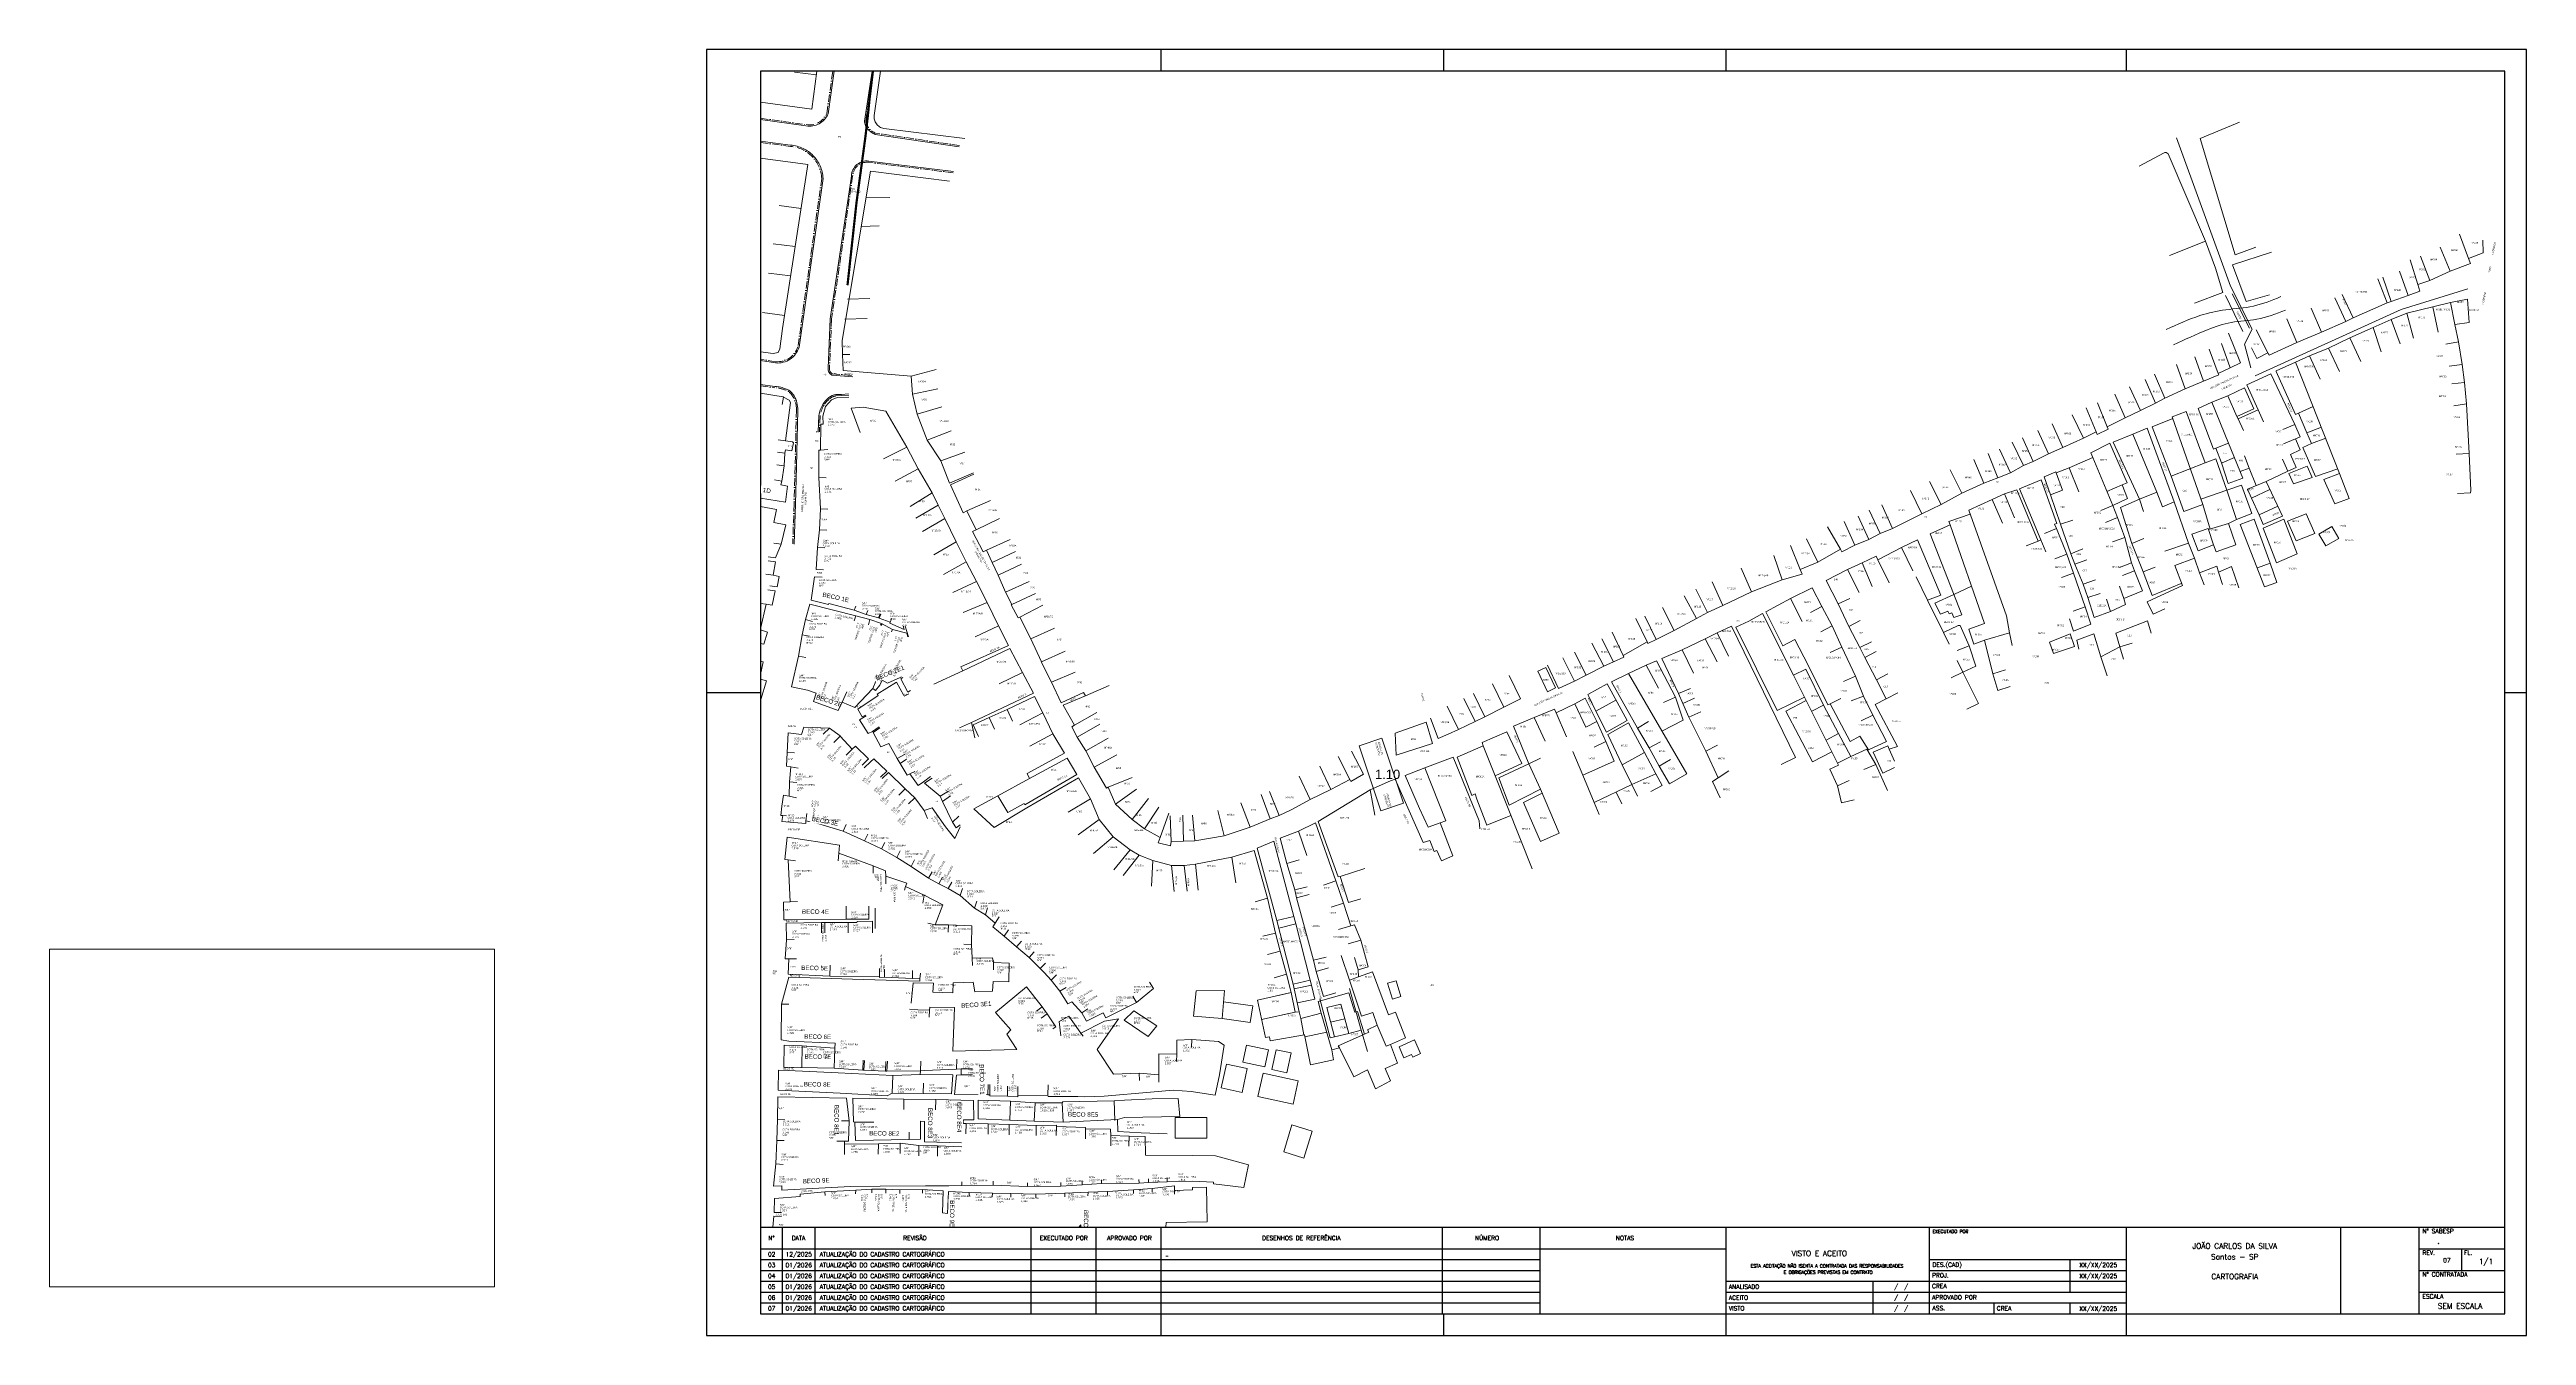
# Paper-space layout 'Layout1' of a CAD drawing. Extents: x 26 to 1170, y -3 to 591.
# The model-space entities are those that its viewports show. They can reach past a viewport. Long polylines and large blocks are cut down to what shows.
import ezdxf
from ezdxf.enums import TextEntityAlignment as Align

# ---------------------------------------------------------------- set-up
doc = ezdxf.new("R2010")
doc.units = 0
doc.header["$LTSCALE"] = 2.5
doc.set_wipeout_variables(frame=1)
doc.linetypes.add('AVT-LIN-GUIA DE RUA', pattern=[1.44, 0.96, -0.24, 0, -0.24])
doc.layers.get('0').update_dxf_attribs({"color": 255, "lineweight": 13})
doc.layers.add('AVT-C3-PRF-TUBULAÇÃO 3D -TUBOS', color=4, linetype='Continuous', lineweight=20)
doc.layers.add('AVT-LT-CAD-ETIQUETA NOME DE RUA', color=4, linetype='Continuous', lineweight=0)
for name, color, linetype, lineweight, true_color in [('AVT-LT-CAD-ETIQUETA NUMERO DE CASA', 252, 'Continuous', 0, 0x858585), ('AVT-LT-DRE-ALA CÓRREGO', 253, 'Continuous', 0, 0xb3b3b3), ('AVT-LT-DRE-HACH-BREJO-RIO-CÓRREGO-LAGO-AÇUDE OU MAR', 4, 'Continuous', 0, 0x00f5f5), ('AVT-LT-URB-DIVISA TERRENO OU AL PREDIAL', 251, 'Continuous', 13, 0x5c5c5c), ('AVT-LT-VIA-GUIA', 8, 'AVT-LIN-GUIA DE RUA', 15, 0x6e6e6e), ('AVT-LT-VIA-SARJETA', 253, 'Continuous', 0, 0xa6a6a6)]:
    doc.layers.add(name, color=color, linetype=linetype, lineweight=lineweight, true_color=true_color)
doc.layers.add('Formato', color=7, linetype='Continuous')
doc.layers.add('LIN - REDE 600 - PLUVIAL', color=24, linetype='Continuous')
doc.styles.add('1_0250 R060', font='verdana.ttf', dxfattribs={"width": 0.8, "height": 0.375})
doc.styles.add('1_0250 R080', font='verdana.ttf', dxfattribs={"width": 0.8, "height": 0.5})
doc.styles.add('1_0250 R100', font='stylu.ttf', dxfattribs={"width": 0.8, "height": 0.625})
doc.styles.add('1_0250 R140', font='stylu.ttf', dxfattribs={"width": 0.8, "height": 0.875})
doc.styles.add('1_0250 R200', font='verdana.ttf', dxfattribs={"width": 0.4, "height": 0.4})
doc.styles.add('CARIMBO', font='arial.ttf', dxfattribs={"height": 2})
doc.styles.add('REG100', font='romans.shx', dxfattribs={"height": 2.5})
doc.styles.add('REG60', font='romans.shx')
doc.styles.add('REG80', font='romans.shx', dxfattribs={"height": 2})
doc.styles.get("Standard").update_dxf_attribs({"font": 'arial.ttf'})

msp = doc.modelspace()

# ---------------------------------------------------------------- linework, layer by layer
at = {"layer": 'AVT-C3-PRF-TUBULAÇÃO 3D -TUBOS', "color": 6}
for points in [[(359673.27, 7352849.19), (359658.69, 7352889.32)], [(359678.8, 7352827.19), (359677.07, 7352833.5), (359679.13, 7352837.61), (359673.27, 7352849.19)]]:
    msp.add_lwpolyline(points, dxfattribs=at)
at = {"layer": 'AVT-C3-PRF-TUBULAÇÃO 3D -TUBOS', "color": 6, "elevation": 2.35}
msp.add_lwpolyline([(359679.94, 7352825.03), (359719.45, 7352842.88), (359737.49, 7352848.47)], dxfattribs=at)
at = {"layer": 'AVT-LT-DRE-ALA CÓRREGO', "color": 2}
msp.add_lwpolyline([(359437.79, 7352725.04), (359443.91, 7352727.09), (359449.79, 7352709.47), (359443.66, 7352707.43)], close=True, dxfattribs=at)
at = {"layer": 'AVT-LT-DRE-HACH-BREJO-RIO-CÓRREGO-LAGO-AÇUDE OU MAR'}
for points, knots in [([(359655.94, 7352837.5), (359658.93, 7352838.89), (359664.09, 7352841.27), (359672.11, 7352843.05), (359679.67, 7352843.41), (359684.44, 7352845.38), (359686.87, 7352846.38)], [0, 0, 0, 0, 9.849725, 16.991294, 24.523469, 32.348314, 32.348314, 32.348314, 32.348314]), ([(359657.93, 7352833.38), (359660.96, 7352834.78), (359666.01, 7352837.13), (359673.51, 7352839.81), (359680.89, 7352839.89), (359685.61, 7352841.75), (359688.15, 7352842.76)], [0, 0, 0, 0, 10.026823, 16.728447, 23.678275, 31.817995, 31.817995, 31.817995, 31.817995])]:
    msp.add_open_spline(points, degree=3, knots=knots, dxfattribs=at)
at = {"layer": 'AVT-LT-URB-DIVISA TERRENO OU AL PREDIAL'}
for p, q in [((359435.17, 7352659.39), (359438.35, 7352648.18)), ((359427.15, 7352656.6), (359429.89, 7352646.14)), ((359429, 7352654.29), (359432.79, 7352655.2)), ((359429, 7352654.29), (359431.06, 7352646.41)), ((359432.79, 7352655.2), (359434.94, 7352647.28)), ((359431.06, 7352646.41), (359429.89, 7352646.14)), ((359433.86, 7352651.24), (359430.03, 7352650.35)), ((359431.06, 7352646.41), (359434.93, 7352647.3)), ((359438.35, 7352648.18), (359434.93, 7352647.3)), ((359438.35, 7352648.18), (359439.99, 7352642.41))]:
    msp.add_line(p, q, dxfattribs=at)
at = {"layer": 'AVT-LT-URB-DIVISA TERRENO OU AL PREDIAL', "flags": 128}
for points in [[(359250.19, 7352902.45), (359289.82, 7352897.03), (359306.45, 7353022.88), (359309.05, 7353022.51), (359315.74, 7353067.22), (359312.17, 7353071.79), (359291.59, 7353074.56)], [(359680.15, 7352859.79), (359674.52, 7352857.72), (359665.11, 7352889.09), (359675.77, 7352893.53)], [(359327.01, 7352877.56), (359305.7, 7352880.27), (359298, 7352834.57)], [(359666.5, 7352861.4), (359669.27, 7352854.06), (359671.26, 7352847.51), (359663.54, 7352844.6)], [(359737.64, 7352856.7), (359735.16, 7352863.24)], [(359741.59, 7352858.19), (359741.53, 7352861.66)], [(359684.36, 7352858.38), (359673.81, 7352854.96), (359677.52, 7352845.04), (359683.83, 7352846.89)], [(359741.59, 7352858.19), (359737.64, 7352856.7), (359738.14, 7352855.38), (359732.66, 7352853.3), (359727.22, 7352850.79), (359723.89, 7352849.63), (359724.44, 7352847.83), (359721.29, 7352846.69), (359716.75, 7352845.08), (359715.66, 7352844.7), (359706.44, 7352840.65), (359704.49, 7352839.68), (359697.86, 7352836.8), (359691.23, 7352833.97), (359683.73, 7352830.6), (359683.41, 7352831.22), (359680.39, 7352829.71), (359678.96, 7352832.57)], [(359723.89, 7352849.63), (359721.86, 7352856.33)], [(359727.22, 7352850.79), (359724.61, 7352857.28)], [(359732.66, 7352853.3), (359729.95, 7352859.75)], [(359673.75, 7352847.12), (359678.47, 7352837.91)], [(359706.44, 7352840.65), (359703.48, 7352846.99)], [(359715.66, 7352844.7), (359713.09, 7352851.22)], [(359716.75, 7352845.08), (359714.44, 7352851.69)], [(359721.29, 7352846.69), (359718.96, 7352853.29)], [(359671.96, 7352846.68), (359676.6, 7352836.96)], [(359732.8, 7352844.78), (359728.03, 7352843.67), (359720.95, 7352841.9), (359716.76, 7352840.22), (359711.82, 7352838.09), (359705.58, 7352835.24), (359699.75, 7352832.45), (359694.67, 7352830.43), (359690.9, 7352828.7), (359685.67, 7352826.32), (359685.65, 7352826.15), (359690.9, 7352814.54), (359691.68, 7352814.89), (359693.93, 7352809.56), (359695.23, 7352806.66), (359692.84, 7352805.66), (359696.25, 7352797.76), (359702.29, 7352799.89)], [(359691.23, 7352833.97), (359688.48, 7352840.4)], [(359697.86, 7352836.8), (359695.09, 7352843.23)], [(359704.49, 7352839.68), (359701.54, 7352846.03)], [(359716.76, 7352840.22), (359719.15, 7352833.65)], [(359720.95, 7352841.9), (359722.76, 7352835.14)], [(359728.03, 7352843.67), (359729.44, 7352836.82)], [(359733.9, 7352838.83), (359737.83, 7352839.43), (359737.34, 7352845.66), (359732.8, 7352844.78)], [(359738.14, 7352793.41), (359738.29, 7352793.97), (359737.81, 7352804.02), (359737.11, 7352817.41), (359736.56, 7352823.19), (359735.9, 7352828.08), (359734.9, 7352834.21), (359733.9, 7352838.83), (359732.8, 7352844.78)], [(359672.76, 7352836.47), (359675.97, 7352828.47), (359673.25, 7352827.14), (359670, 7352825.59), (359670.11, 7352825.29), (359666.04, 7352823.57), (359661.07, 7352821.48), (359655.5, 7352818.98), (359653.05, 7352817.58), (359648.96, 7352815.63), (359644.83, 7352813.63), (359639.99, 7352811.19), (359640.24, 7352810.58), (359637.26, 7352809.15), (359636.97, 7352809.84), (359633.56, 7352808.1), (359628.01, 7352805.59), (359624.14, 7352803.87), (359619.96, 7352801.84), (359617.34, 7352800.73), (359613.83, 7352798.81), (359610.38, 7352797.46), (359606.64, 7352795.97), (359600.64, 7352793.32), (359595.1, 7352790.21), (359589.86, 7352787.74), (359581.94, 7352783.72), (359578.56, 7352782.35), (359575.56, 7352780.76), (359571.77, 7352779.24), (359568.28, 7352777.44), (359567.86, 7352778.17), (359561.77, 7352774.63), (359557, 7352772.65), (359557.49, 7352771.43), (359552.11, 7352769.86), (359543.82, 7352766.58), (359536.07, 7352762.92), (359531.9, 7352761.03), (359528.91, 7352759.4), (359522.95, 7352756.21), (359518.06, 7352753.75), (359515.77, 7352752.69), (359515.59, 7352753.08), (359509.15, 7352749.39)], [(359673.25, 7352827.14), (359670.82, 7352833.71)], [(359683.41, 7352831.22), (359680.2, 7352837.44)], [(359705.58, 7352835.24), (359708.49, 7352828.88)], [(359711.82, 7352838.09), (359714, 7352831.44)], [(359734.9, 7352834.21), (359731.46, 7352833.56)], [(359316.7, 7352824.85), (359323.45, 7352826.72)], [(359661.07, 7352821.48), (359658.7, 7352828.06)], [(359666.04, 7352823.57), (359663.64, 7352830.15)], [(359670, 7352825.59), (359667.56, 7352832.16)], [(359702.8, 7352798.59), (359690.9, 7352828.7)], [(359694.67, 7352830.43), (359697.57, 7352824.06)], [(359699.75, 7352832.45), (359702.73, 7352826.12)], [(359735.9, 7352828.08), (359732.43, 7352827.61)], [(359327.06, 7352795.97), (359324.65, 7352801.98), (359321.03, 7352807.56), (359318.26, 7352814.62), (359317.07, 7352819.99), (359316.7, 7352824.85), (359298.31, 7352826.4)], [(359317.07, 7352819.99), (359323.91, 7352821.51)], [(359644.83, 7352813.63), (359642.06, 7352820.06)], [(359648.96, 7352815.63), (359646.01, 7352821.97)], [(359653.05, 7352817.58), (359650.19, 7352823.96)], [(359655.5, 7352818.98), (359652.79, 7352825.43)], [(359672.69, 7352795.87), (359670.9, 7352801.51), (359669.32, 7352805.41), (359668.69, 7352805.17), (359664.58, 7352816.18), (359668.24, 7352817.83), (359672.59, 7352819.54), (359677.09, 7352821.74), (359679.62, 7352816.07), (359675.03, 7352814.03), (359675.34, 7352813.36), (359680.81, 7352815.78), (359677.73, 7352822.53), (359684.19, 7352825.49), (359690.71, 7352811.82), (359692.11, 7352808.47), (359690.84, 7352807.94), (359692.13, 7352805.01), (359689.51, 7352803.69), (359691.06, 7352800.26), (359688.79, 7352799.22), (359682.96, 7352796.44)], [(359736.56, 7352823.19), (359733.08, 7352822.86)], [(359330.12, 7352746.35), (359342.96, 7352752.15), (359340.31, 7352757.47), (359337.19, 7352763.7), (359334.29, 7352769.4), (359331.51, 7352774.73), (359328.8, 7352780.13), (359325.75, 7352786.46), (359323.98, 7352790.05), (359322.32, 7352793.38), (359318.56, 7352799.88), (359315.49, 7352805.68), (359309.78, 7352815.4), (359303.74, 7352816.53), (359300.46, 7352816.28), (359302.84, 7352809.7)], [(359318.26, 7352814.62), (359324.97, 7352816.6)], [(359633.56, 7352808.1), (359630.52, 7352814.41)], [(359636.97, 7352809.84), (359634.29, 7352816.31)], [(359639.99, 7352811.19), (359637.31, 7352817.65)], [(359652.09, 7352811.2), (359657.73, 7352813.45)], [(359661.33, 7352815.39), (359657.56, 7352813.94)], [(359657.56, 7352813.94), (359665.78, 7352790.23)], [(359661.33, 7352815.39), (359666.49, 7352801.47), (359669.29, 7352802.52), (359672.26, 7352794.05), (359676.24, 7352795.41), (359679.08, 7352787.79), (359674.91, 7352786.13)], [(359672.75, 7352806.76), (359668.24, 7352817.83)], [(359675.03, 7352814.03), (359672.59, 7352819.54)], [(359675.34, 7352813.36), (359676.78, 7352810.17)], [(359680.81, 7352815.78), (359682.23, 7352812.58)], [(359691.68, 7352814.89), (359695.65, 7352816.68)], [(359737.11, 7352817.41), (359733.65, 7352816.89)], [(359321.03, 7352807.56), (359327.52, 7352810.16)], [(359617.34, 7352800.73), (359614.29, 7352807.03)], [(359619.96, 7352801.84), (359617.07, 7352808.21)], [(359624.14, 7352803.87), (359621.19, 7352810.22)], [(359640.72, 7352806.76), (359645.36, 7352796.1), (359643.99, 7352795.5), (359645.47, 7352791.8), (359641.51, 7352789.91), (359642.77, 7352786.66), (359644.73, 7352781.32), (359646.56, 7352774.43), (359647.34, 7352772.27), (359649.51, 7352766.88), (359644.42, 7352764.79), (359644.95, 7352763.17), (359640.85, 7352761.34), (359636.42, 7352759.67), (359634.7, 7352765.12), (359633.49, 7352768.69), (359631.18, 7352774.09), (359630.11, 7352776.93), (359627.32, 7352784.93), (359624.64, 7352792.8), (359622.89, 7352797.68), (359626.06, 7352799.05), (359626.16, 7352798.75), (359629.7, 7352800.17), (359636.06, 7352802.91), (359635.51, 7352804.17), (359640.72, 7352806.76)], [(359628.01, 7352805.59), (359625.13, 7352811.97)], [(359654.95, 7352789.63), (359658.03, 7352790.9), (359650.8, 7352810.88), (359646.9, 7352809.19), (359641.6, 7352807.07)], [(359660, 7352768.87), (359652.14, 7352765.6), (359649.66, 7352771.98), (359646.6, 7352779.71), (359643.53, 7352789.39), (359648.66, 7352791.62), (359641.6, 7352807.07)], [(359653.34, 7352793.55), (359646.9, 7352809.19)], [(359665.78, 7352790.23), (359660.72, 7352788.32), (359657.27, 7352797.83), (359652.09, 7352811.2)], [(359669.32, 7352805.41), (359672.75, 7352806.76)], [(359676.64, 7352797.36), (359672.75, 7352806.76)], [(359690.71, 7352811.82), (359687.48, 7352810.47)], [(359690.84, 7352807.94), (359687.62, 7352806.59)], [(359693.93, 7352809.56), (359697.85, 7352811.11)], [(359695.23, 7352806.66), (359699.02, 7352808.16)], [(359315.49, 7352805.68), (359309.23, 7352802.54)], [(359324.65, 7352801.98), (359331.22, 7352804.39)], [(359606.64, 7352795.97), (359603.93, 7352802.42)], [(359610.38, 7352797.46), (359607.79, 7352803.96)], [(359613.83, 7352798.81), (359610.87, 7352805.15)], [(359629.7, 7352800.17), (359632.28, 7352793.66)], [(359636.06, 7352802.91), (359641.51, 7352789.91)], [(359657.27, 7352797.83), (359666.49, 7352801.47)], [(359671.05, 7352801.51), (359674.35, 7352802.88)], [(359675.92, 7352799.12), (359678.34, 7352800.07), (359680.27, 7352795.34)], [(359678.34, 7352800.07), (359677.05, 7352803.33)], [(359688.79, 7352799.22), (359687.39, 7352802.43)], [(359695.33, 7352797.54), (359694.06, 7352800.6), (359689.09, 7352798.59)], [(359737.81, 7352804.02), (359734.32, 7352803.85)], [(359318.56, 7352799.88), (359312.39, 7352796.56)], [(359322.32, 7352793.38), (359316.36, 7352789.7)], [(359327.06, 7352795.97), (359333.48, 7352798.75)], [(359333.65, 7352798.41), (359327.27, 7352795.52), (359330.7, 7352788), (359331.75, 7352788.47), (359334.23, 7352783.39), (359333.23, 7352782.91), (359336.09, 7352777.46), (359337.04, 7352777.89), (359338.59, 7352774.51), (359340.16, 7352771.16), (359342.15, 7352766.55), (359343.92, 7352763.21), (359343.71, 7352763.11), (359345.61, 7352759.58), (359346.01, 7352759.79), (359349.04, 7352753.88), (359351.9, 7352747.72), (359351.8, 7352747.67), (359354.56, 7352742.23), (359357.22, 7352736.63), (359363.25, 7352739.39), (359363.77, 7352738.54)], [(359589.86, 7352787.74), (359586.79, 7352794.02)], [(359595.1, 7352790.21), (359591.89, 7352796.43)], [(359598.49, 7352765.94), (359593.41, 7352763.57), (359594.93, 7352760.55), (359596.87, 7352761.4), (359597.23, 7352760.65), (359597.97, 7352760.96), (359598.49, 7352759.64), (359600.66, 7352760.4), (359592.08, 7352782.29), (359597.48, 7352784.68), (359597.15, 7352785.64), (359602.9, 7352787.58), (359602.52, 7352788.65), (359608.85, 7352791.58), (359612.2, 7352793.09), (359615.5, 7352794.17), (359621.3, 7352780.34), (359622.03, 7352780.63)], [(359600.64, 7352793.32), (359597.51, 7352799.58)], [(359622.03, 7352780.63), (359616.25, 7352794.41), (359622.11, 7352796.88), (359626.35, 7352785.1), (359625.74, 7352784.86), (359626.26, 7352783.73), (359629.08, 7352776.83), (359630.88, 7352771.64), (359634.05, 7352762.54), (359635.55, 7352757.91), (359630.87, 7352756.03)], [(359624.64, 7352792.8), (359627.92, 7352794.05)], [(359626.16, 7352798.75), (359627.92, 7352794.05)], [(359643.99, 7352795.5), (359639.89, 7352793.77)], [(359648.66, 7352791.62), (359653.34, 7352793.55)], [(359654.95, 7352789.63), (359653.34, 7352793.55)], [(359672.26, 7352794.05), (359665.29, 7352791.63)], [(359674.91, 7352786.13), (359672.26, 7352794.05)], [(359672.69, 7352795.87), (359676.64, 7352797.36)], [(359678.94, 7352791.96), (359683.96, 7352794.31)], [(359689.09, 7352798.59), (359690.28, 7352795.78), (359695.33, 7352797.54)], [(359738.14, 7352793.41), (359734.65, 7352793.2)], [(359323.98, 7352790.05), (359317.91, 7352786.56)], [(359331.75, 7352788.47), (359338.15, 7352791.3)], [(359575.56, 7352780.76), (359572.61, 7352787.11)], [(359578.56, 7352782.35), (359575.6, 7352788.69)], [(359581.94, 7352783.72), (359579.04, 7352790.09)], [(359612.73, 7352760.14), (359602.52, 7352788.65)], [(359608.85, 7352791.58), (359611.65, 7352785.16)], [(359612.2, 7352793.09), (359614.91, 7352786.64)], [(359641.51, 7352789.91), (359638.25, 7352788.64)], [(359642.77, 7352786.66), (359639.51, 7352785.39)], [(359648.66, 7352791.62), (359649.81, 7352788.32)], [(359658.03, 7352790.9), (359661.95, 7352779.76)], [(359667.83, 7352783.57), (359665.78, 7352790.23)], [(359681.03, 7352787.45), (359686.06, 7352789.81)], [(359325.75, 7352786.46), (359319.7, 7352782.94)], [(359328.8, 7352780.13), (359322.77, 7352776.58)], [(359334.23, 7352783.39), (359340.53, 7352786.44)], [(359337.04, 7352777.89), (359343.42, 7352780.77)], [(359561.77, 7352774.63), (359558.66, 7352780.91)], [(359583.31, 7352724.82), (359577.21, 7352736.17), (359580.23, 7352737.74), (359577.58, 7352742.82), (359574.43, 7352748.84), (359573.11, 7352751.54), (359570.12, 7352757.23), (359567.22, 7352763.35), (359563.99, 7352769.66), (359569.77, 7352772.66), (359573.69, 7352774.46), (359577.5, 7352776.22), (359577.95, 7352775.31), (359584.35, 7352778.57), (359588.67, 7352780.7)], [(359567.86, 7352778.17), (359564.35, 7352784.22)], [(359571.77, 7352779.24), (359568.86, 7352785.6)], [(359588.67, 7352780.7), (359594.99, 7352765.76), (359591.4, 7352764.36)], [(359606.84, 7352758.02), (359597.48, 7352784.68)], [(359621.3, 7352780.34), (359618.04, 7352779.06)], [(359623.38, 7352777.4), (359622.03, 7352780.63)], [(359626.26, 7352783.73), (359623.03, 7352782.37)], [(359627.32, 7352784.93), (359630.65, 7352786)], [(359644.73, 7352781.32), (359641.44, 7352780.12)], [(359646.6, 7352779.71), (359649.86, 7352781)], [(359667.24, 7352783.74), (359662.8, 7352782.23), (359664.55, 7352777.67), (359668.7, 7352779.36), (359669.39, 7352777.44), (359674.78, 7352779.33), (359672.72, 7352785.05), (359667.34, 7352783.43)], [(359668.7, 7352779.36), (359667.24, 7352783.74)], [(359674.91, 7352786.13), (359672.72, 7352785.05)], [(359331.51, 7352774.73), (359325.38, 7352771.34)], [(359338.59, 7352774.51), (359344.88, 7352777.56)], [(359340.16, 7352771.16), (359346.5, 7352774.13)], [(359552.11, 7352769.86), (359549.84, 7352776.48)], [(359557, 7352772.65), (359554.38, 7352779.14)], [(359573.69, 7352774.46), (359576.43, 7352768.02)], [(359577.95, 7352775.31), (359581.04, 7352769.03)], [(359584.35, 7352778.57), (359587.46, 7352772.3)], [(359629.08, 7352776.83), (359625.85, 7352775.5)], [(359630.11, 7352776.93), (359633.34, 7352778.26)], [(359631.18, 7352774.09), (359634.47, 7352775.29)], [(359646.56, 7352774.43), (359643.27, 7352773.23)], [(359649.66, 7352771.98), (359652.93, 7352773.24)], [(359655.56, 7352777.65), (359661.95, 7352779.76), (359663.52, 7352775.71)], [(359675.56, 7352767.71), (359673.6, 7352773.43), (359670.09, 7352771.97), (359669.58, 7352773.57), (359664.95, 7352771.77), (359663.52, 7352775.71), (359658.27, 7352773.76), (359660.28, 7352768.32)], [(359683.98, 7352774.33), (359680.61, 7352773.12)], [(359334.29, 7352769.4), (359327.95, 7352766.44)], [(359342.15, 7352766.55), (359348.55, 7352769.37)], [(359531.9, 7352761.03), (359528.78, 7352767.3)], [(359536.07, 7352762.92), (359533.18, 7352769.3)], [(359543.82, 7352766.58), (359541.04, 7352773)], [(359552.33, 7352752.04), (359547.7, 7352761.22), (359554.33, 7352764.82), (359560.2, 7352767.67), (359562.85, 7352762.68), (359565.62, 7352757.42), (359568.25, 7352751.71), (359571.9, 7352743.84), (359574.05, 7352738.46), (359576.62, 7352733.3), (359580.34, 7352726.15)], [(359569.77, 7352772.66), (359572.93, 7352766.41)], [(359588.29, 7352770.63), (359591.4, 7352764.36)], [(359598.49, 7352765.94), (359603.28, 7352768.17)], [(359630.88, 7352771.64), (359627.58, 7352770.5)], [(359633.49, 7352768.69), (359636.8, 7352769.82)], [(359644.42, 7352764.79), (359643.32, 7352768.11)], [(359647.34, 7352772.27), (359644.06, 7352771.07)], [(359660.28, 7352768.32), (359650.76, 7352763.93), (359652.36, 7352760.57), (359655.54, 7352762.04)], [(359664.95, 7352771.77), (359666.15, 7352768.48)], [(359670.09, 7352771.97), (359671.15, 7352768.63)], [(359337.19, 7352763.7), (359330.7, 7352761.07)], [(359343.92, 7352763.21), (359350.25, 7352766.2)], [(359346.01, 7352759.79), (359352.23, 7352763)], [(359518.06, 7352753.75), (359515.02, 7352760.05)], [(359522.95, 7352756.21), (359519.72, 7352762.42)], [(359528.91, 7352759.4), (359525.61, 7352765.58)], [(359539.59, 7352757.05), (359543.12, 7352758.73), (359546.78, 7352760.72)], [(359546.78, 7352760.72), (359555.17, 7352744.11)], [(359554.33, 7352764.82), (359557.49, 7352758.57)], [(359562.85, 7352762.68), (359559.76, 7352761.04)], [(359567.22, 7352763.35), (359570.38, 7352764.84)], [(359605.19, 7352736.45), (359600.95, 7352744.95), (359604.49, 7352746.54), (359602.63, 7352752.03), (359600.26, 7352757.52), (359599.69, 7352757.52), (359595.74, 7352755.59), (359591.4, 7352764.36)], [(359613.58, 7352755.56), (359612.73, 7352760.14)], [(359634.05, 7352762.54), (359630.75, 7352761.38)], [(359634.7, 7352765.12), (359638.04, 7352766.17)], [(359640.85, 7352761.34), (359639.75, 7352764.66)], [(359340.31, 7352757.47), (359333.98, 7352754.48)], [(359349.04, 7352753.88), (359355.4, 7352756.79)], [(359515.59, 7352753.08), (359509.15, 7352749.39), (359509.33, 7352749), (359506.49, 7352747.67), (359503.87, 7352746.5), (359499.17, 7352744.11), (359495.98, 7352742.52), (359491.62, 7352740.47), (359488.67, 7352746.82)], [(359506.49, 7352747.67), (359503.37, 7352753.94)], [(359506.2, 7352755.73), (359509.15, 7352749.39)], [(359515.59, 7352753.08), (359512.54, 7352759.38)], [(359535.34, 7352710.92), (359533.29, 7352715.36), (359534.81, 7352716.36), (359531.46, 7352723.6), (359526.92, 7352732.73), (359525.24, 7352736.49), (359524.09, 7352739.12), (359519.59, 7352748.6), (359525.11, 7352750.95), (359531.29, 7352753.91), (359534.51, 7352755.55), (359538.42, 7352757.33), (359555.72, 7352721.83), (359551.8, 7352719.99)], [(359531.29, 7352753.91), (359534.5, 7352747.69)], [(359534.51, 7352755.55), (359537.62, 7352749.28)], [(359550.72, 7352734.54), (359539.59, 7352757.05), (359550.72, 7352734.54), (359550.72, 7352734.54), (359558.12, 7352738.2)], [(359552.33, 7352752.04), (359555.5, 7352753.71), (359559.16, 7352746.8), (359564.43, 7352736.04), (359565.08, 7352736.37), (359570.45, 7352726.14), (359573.13, 7352727.62), (359575.4, 7352723.95), (359580.34, 7352726.15)], [(359565.62, 7352757.42), (359562.52, 7352755.79)], [(359570.12, 7352757.23), (359573.22, 7352758.85)], [(359573.11, 7352751.54), (359576.25, 7352753.08)], [(359597.28, 7352752.45), (359595.74, 7352755.59)], [(359606.84, 7352753.53), (359603.94, 7352752.52), (359602.55, 7352756.52), (359606.84, 7352758.02)], [(359606.84, 7352753.53), (359613.58, 7352755.56)], [(359613.74, 7352741.04), (359610.4, 7352740), (359609.02, 7352744.45), (359606.84, 7352753.53)], [(359613.58, 7352755.56), (359614.29, 7352752.13)], [(359624.4, 7352753), (359629.95, 7352755.25), (359631.15, 7352751.87)], [(359630.87, 7352756.03), (359629.75, 7352759.35)], [(359632.27, 7352751.16), (359631.77, 7352753.54), (359636.37, 7352755.24), (359638.28, 7352749.02), (359639.92, 7352743.91)], [(359638.28, 7352749.02), (359643.4, 7352751.75), (359642.3, 7352755.43), (359650.82, 7352758.75), (359651.89, 7352755.42)], [(359322.76, 7352741.69), (359330.61, 7352745.29), (359343.32, 7352751.29), (359346.74, 7352744.83), (359349.78, 7352739.21), (359332.94, 7352731.32), (359333.89, 7352727.18)], [(359351.9, 7352747.72), (359358.28, 7352750.59)], [(359495.98, 7352742.52), (359492.86, 7352748.79)], [(359499.17, 7352744.11), (359496, 7352750.35)], [(359503.87, 7352746.5), (359500.63, 7352752.71)], [(359526.3, 7352717.41), (359521.61, 7352714.75), (359518.88, 7352719.55), (359516.15, 7352724.43), (359512.99, 7352729.78), (359505.97, 7352742.3), (359510.56, 7352744.58), (359515.39, 7352746.77), (359518.14, 7352747.96), (359523.24, 7352738.12), (359525.39, 7352731.9), (359519.59, 7352728.99)], [(359515.39, 7352746.77), (359518.64, 7352740.57)], [(359525.11, 7352750.95), (359528.1, 7352744.62)], [(359568.25, 7352751.71), (359565.07, 7352750.25)], [(359574.43, 7352748.84), (359577.53, 7352750.46)], [(359602.63, 7352752.03), (359599.37, 7352750.77)], [(359600.95, 7352744.95), (359599.41, 7352748.09)], [(359624.4, 7352753), (359625.44, 7352750), (359631.15, 7352751.87)], [(359643.4, 7352751.75), (359646.75, 7352752.75)], [(359643.4, 7352751.75), (359644.4, 7352748.39)], [(359330.12, 7352746.35), (359330.61, 7352745.3)], [(359346.74, 7352744.83), (359340.43, 7352741.79)], [(359354.56, 7352742.23), (359361.01, 7352744.95)], [(359363.77, 7352738.54), (359370.21, 7352741.29)], [(359478.33, 7352744), (359481.41, 7352737.72), (359476.86, 7352735.49), (359471.72, 7352732.85), (359469.12, 7352731.56), (359464.6, 7352729.45), (359461.83, 7352728.12), (359459.08, 7352726.97), (359457.09, 7352732.51)], [(359476.86, 7352735.49), (359473.77, 7352741.77)], [(359504.63, 7352728.69), (359501.78, 7352734.41), (359499.81, 7352738.37), (359499.57, 7352738.85), (359504.76, 7352741.75), (359510.21, 7352731.84), (359504.63, 7352728.69)], [(359510.56, 7352744.58), (359526.3, 7352717.41)], [(359524.09, 7352739.12), (359527.29, 7352740.53)], [(359570.67, 7352722.08), (359567.37, 7352728.31), (359563.26, 7352736), (359558.51, 7352745.75), (359555.17, 7352744.11)], [(359555.17, 7352744.11), (359567.33, 7352719.77), (359564.95, 7352718.7), (359567.06, 7352714.17), (359570.23, 7352715.65)], [(359571.9, 7352743.84), (359568.73, 7352742.37)], [(359577.58, 7352742.82), (359580.68, 7352744.44)], [(359600.95, 7352744.95), (359597.82, 7352743.39)], [(359609.02, 7352744.45), (359612.47, 7352745.56)], [(359333.41, 7352730.72), (359337.72, 7352732.66), (359342.58, 7352734.85), (359349.97, 7352738.32), (359352.25, 7352733.95), (359354.95, 7352728.23), (359358.15, 7352722.99), (359348.02, 7352717.51)], [(359342.58, 7352734.85), (359344.02, 7352731.66)], [(359352.25, 7352733.95), (359346.05, 7352730.71)], [(359386.93, 7352699.14), (359386.78, 7352697.98), (359383.42, 7352698.79), (359383.94, 7352700.24), (359379.77, 7352702.56), (359376.39, 7352705.14), (359371.87, 7352709.25), (359369.93, 7352713.8), (359369.43, 7352713.59), (359366.1, 7352719.23), (359363.86, 7352723.66), (359361.57, 7352727.36), (359360.09, 7352730.18), (359360.8, 7352730.58), (359357.8, 7352735.99), (359363.77, 7352738.54)], [(359360.8, 7352730.58), (359366.88, 7352734.04)], [(359464.6, 7352729.45), (359461.51, 7352735.73)], [(359469.12, 7352731.56), (359466.04, 7352737.84)], [(359471.72, 7352732.85), (359468.64, 7352739.14)], [(359483.65, 7352720.15), (359479.45, 7352730.32), (359485.07, 7352732.64), (359490.55, 7352734.88), (359491.01, 7352733.89), (359496.03, 7352736.32), (359498.89, 7352737.87), (359502.01, 7352731.6), (359504.41, 7352726.2), (359506.73, 7352720.89), (359498.26, 7352717.08), (359501.32, 7352709.66), (359511.45, 7352714.54), (359508.88, 7352719.83), (359504.96, 7352728.04), (359510.55, 7352731.2), (359514.86, 7352723.24), (359518, 7352717.43), (359519.66, 7352714.28), (359516.57, 7352712.65)], [(359491.01, 7352733.89), (359493.78, 7352727.46)], [(359496.03, 7352736.32), (359499.08, 7352730.02)], [(359501.78, 7352734.41), (359507.17, 7352737.37)], [(359520.03, 7352736.71), (359523.24, 7352738.12)], [(359525.24, 7352736.49), (359528.44, 7352737.9)], [(359526.92, 7352732.73), (359530.09, 7352734.22)], [(359565.51, 7352723.42), (359560.35, 7352720.71), (359556.62, 7352727.72), (359553.09, 7352734.39), (359558.58, 7352737.29)], [(359563.26, 7352736), (359560.17, 7352734.35)], [(359565.08, 7352736.37), (359567.97, 7352737.83)], [(359574.05, 7352738.46), (359570.8, 7352737.16)], [(359576.62, 7352733.3), (359573.48, 7352731.74)], [(359580.23, 7352737.74), (359583.34, 7352739.34)], [(359605.19, 7352736.45), (359602.06, 7352734.89)], [(359332.94, 7352731.32), (359329.77, 7352729.83)], [(359333.41, 7352730.72), (359334.85, 7352727.53)], [(359337.72, 7352732.66), (359339.16, 7352729.47)], [(359354.95, 7352728.23), (359348.78, 7352724.93)], [(359361.57, 7352727.36), (359367.65, 7352730.82)], [(359363.86, 7352723.66), (359369.96, 7352727.08)], [(359447.79, 7352722.49), (359447.5, 7352728.42), (359455.91, 7352731.36), (359457.59, 7352725.62), (359447.79, 7352722.49)], [(359478.76, 7352706.18), (359472.28, 7352703.56), (359469.53, 7352710.62), (359469.1, 7352712.05), (359468.23, 7352711.62), (359464.29, 7352721.96), (359471.32, 7352724.99), (359470.98, 7352725.87), (359477.71, 7352728.76), (359481.71, 7352720.27)], [(359485.07, 7352732.64), (359488.06, 7352726.31)], [(359502.01, 7352731.6), (359499.08, 7352730.02)], [(359512.99, 7352729.78), (359516, 7352731.56)], [(359567.37, 7352728.31), (359563.97, 7352726.5)], [(359340.13, 7352711.47), (359342.84, 7352706.98), (359347.18, 7352709.42), (359347.39, 7352709.09), (359361.46, 7352717.29), (359358.88, 7352721.7), (359348.62, 7352716.14), (359340.13, 7352711.47), (359333.62, 7352707.97), (359339.07, 7352702.98), (359347.98, 7352708.23), (359361.91, 7352716.32), (359365.16, 7352710.69), (359367.49, 7352705.07), (359371.31, 7352700.4), (359375.85, 7352696.93), (359378.29, 7352695.49), (359382.01, 7352694.06), (359387, 7352692.63), (359390.43, 7352692.68), (359393.5, 7352693.01), (359403.37, 7352694.9), (359409.41, 7352696.73), (359413.02, 7352683.8), (359415.18, 7352674.39), (359416.4, 7352669.51), (359418.15, 7352663.3), (359419.37, 7352658.36), (359420.46, 7352653.05), (359421.58, 7352653.13), (359419.97, 7352660.62), (359415.5, 7352677.78), (359410.21, 7352697.39), (359414.67, 7352699.25), (359420.12, 7352678.88), (359420.65, 7352676.95), (359424.53, 7352661.69), (359424.88, 7352660.33), (359425.78, 7352656.57)], [(359366.1, 7352719.23), (359372.24, 7352722.59)], [(359435.27, 7352715.88), (359432.05, 7352722.1)], [(359435.67, 7352723.53), (359438.9, 7352717.32)], [(359470.37, 7352702.61), (359470.17, 7352704.7), (359463.22, 7352721.95), (359455.51, 7352719.02), (359450.17, 7352716.97), (359454.07, 7352708.05), (359456.46, 7352703.07)], [(359481.71, 7352720.27), (359474.5, 7352716.89), (359471.32, 7352724.99)], [(359486.74, 7352713.31), (359478.32, 7352709.01), (359475.54, 7352716.35), (359483.65, 7352720.15)], [(359487.21, 7352712.22), (359482.16, 7352709.66), (359486.8, 7352699.18), (359491.85, 7352701.41), (359486.74, 7352713.31), (359483.65, 7352720.15)], [(359483.65, 7352720.15), (359486.82, 7352721.63)], [(359495.48, 7352723.5), (359498.26, 7352717.08)], [(359504.41, 7352726.2), (359501.29, 7352724.62)], [(359508.88, 7352719.83), (359514.86, 7352723.24)], [(359516.15, 7352724.43), (359519.21, 7352726.13)], [(359518.88, 7352719.55), (359521.92, 7352721.28)], [(359531.46, 7352723.6), (359534.59, 7352725.16)], [(359570.67, 7352722.08), (359567.05, 7352720.33)], [(359580.62, 7352712.97), (359577.41, 7352719.96), (359574.95, 7352724.15), (359570.67, 7352722.08)], [(359577.41, 7352719.96), (359574.2, 7352718.57)], [(359580.68, 7352724.99), (359576.72, 7352723.32), (359579.3, 7352717.66), (359582.48, 7352719.12)], [(359580.68, 7352724.99), (359581.07, 7352724.07)], [(359581.07, 7352724.07), (359583.31, 7352724.82)], [(359581.07, 7352724.07), (359582.45, 7352720.86)], [(359348.02, 7352717.51), (359348.62, 7352716.14)], [(359369.93, 7352713.8), (359376.4, 7352716.49)], [(359371.87, 7352709.25), (359377.58, 7352713.31)], [(359386.93, 7352699.14), (359390.29, 7352699.28), (359393.34, 7352699.33), (359401.3, 7352700.71), (359408.26, 7352703.04), (359413.72, 7352705.3), (359416.16, 7352706.2), (359419.42, 7352707.69), (359424.52, 7352710.54), (359430.14, 7352713.22), (359435.27, 7352715.88), (359435.55, 7352715.35), (359438.9, 7352717.32)], [(359424.52, 7352710.54), (359421.51, 7352716.85)], [(359461.18, 7352704.7), (359459.65, 7352704.17), (359463.12, 7352695.25), (359460.04, 7352693.92), (359458.78, 7352696.73), (359458.02, 7352696.43), (359456.88, 7352699.46), (359455.08, 7352698.86), (359447.5, 7352716.02), (359446.23, 7352715.57), (359440.78, 7352713.12), (359426.67, 7352704.53), (359432.08, 7352689.59), (359432.62, 7352689.74), (359434.92, 7352682.63)], [(359430.14, 7352713.22), (359427.13, 7352719.54)], [(359440.78, 7352713.12), (359442.02, 7352706.24)], [(359461.18, 7352704.7), (359455.51, 7352719.02)], [(359474.5, 7352716.89), (359484.5, 7352691.75)], [(359511.45, 7352714.54), (359518, 7352717.43)], [(359511.45, 7352714.54), (359512.96, 7352711.39)], [(359534.81, 7352716.36), (359537.73, 7352718.28)], [(359571.56, 7352710.44), (359568.16, 7352709.61), (359567.06, 7352714.17)], [(359365.16, 7352710.69), (359359.15, 7352707.09)], [(359376.4, 7352705.14), (359380.82, 7352710.73)], [(359379.77, 7352702.56), (359383.61, 7352708.42)], [(359383.94, 7352700.24), (359386.33, 7352706.82)], [(359390.29, 7352699.28), (359390.08, 7352706.27)], [(359393.34, 7352699.33), (359392.68, 7352706.3)], [(359401.3, 7352700.71), (359399.59, 7352707.49)], [(359408.26, 7352703.04), (359405.81, 7352709.6)], [(359413.72, 7352705.3), (359411.29, 7352711.86)], [(359416.16, 7352706.2), (359413.49, 7352712.67)], [(359501.32, 7352709.66), (359502.66, 7352706.43)], [(359507.23, 7352712.51), (359508.75, 7352709.36)], [(359367.49, 7352705.07), (359361.85, 7352700.92)], [(359371.31, 7352700.4), (359365.93, 7352695.92)], [(359386.93, 7352699.14), (359386.64, 7352706.13)], [(359431.47, 7352658.3), (359428.11, 7352657.31), (359426.12, 7352664.05), (359425.4, 7352667.12), (359420.87, 7352683.93), (359420.34, 7352686.07), (359418.22, 7352693.25), (359416.39, 7352700.07), (359421.39, 7352701.95), (359425.97, 7352704.22), (359431.45, 7352688.55), (359433.52, 7352682.5), (359435.54, 7352676.39)], [(359431.47, 7352658.3), (359428.11, 7352657.31), (359426.12, 7352664.05), (359425.4, 7352667.12), (359420.87, 7352683.93), (359420.34, 7352686.07), (359418.22, 7352693.25), (359416.39, 7352700.07), (359421.39, 7352701.95), (359425.97, 7352704.22), (359431.45, 7352688.55), (359433.52, 7352682.5), (359435.54, 7352676.39)], [(359423.65, 7352695.33), (359421.39, 7352701.95)], [(359456.46, 7352703.07), (359459.65, 7352704.17)], [(359375.85, 7352696.93), (359371.41, 7352691.52)], [(359378.29, 7352695.49), (359373.94, 7352690.01)], [(359382.01, 7352694.06), (359381.6, 7352687.07)], [(359393.5, 7352693.01), (359394.25, 7352686.05)], [(359403.37, 7352694.9), (359404.42, 7352687.98)], [(359418.22, 7352693.25), (359421.58, 7352694.24)], [(359387, 7352692.63), (359387.74, 7352685.67)], [(359390.43, 7352692.68), (359391.27, 7352685.73)], [(359420.34, 7352686.07), (359423.74, 7352686.91)], [(359431.45, 7352688.55), (359428.15, 7352687.4)], [(359432.62, 7352689.74), (359439.28, 7352691.9)], [(359413.02, 7352683.8), (359409.65, 7352682.86)], [(359420.87, 7352683.93), (359424.25, 7352684.84)], [(359433.52, 7352682.5), (359430.21, 7352681.37)], [(359434.92, 7352682.63), (359438.26, 7352683.69)], [(359415.18, 7352674.39), (359411.77, 7352673.6)], [(359420.12, 7352678.88), (359415.5, 7352677.78)], [(359420.65, 7352676.95), (359416.03, 7352675.75)], [(359435.54, 7352676.39), (359432.17, 7352675.42)], [(359437.51, 7352664.48), (359440.23, 7352665.33), (359438.19, 7352672.47), (359436.53, 7352676.68), (359435.54, 7352676.39), (359436.53, 7352676.68), (359438.19, 7352672.47), (359440.23, 7352665.33)], [(359416.4, 7352669.51), (359413.01, 7352668.66)], [(359425.4, 7352667.12), (359428.81, 7352667.92)], [(359432.86, 7352668.35), (359435.13, 7352661.73), (359437.6, 7352662.55), (359437.51, 7352664.48), (359437.6, 7352662.55), (359435.13, 7352661.73)], [(359434.82, 7352671.5), (359438.19, 7352672.47)], [(359437.51, 7352664.48), (359436.55, 7352667.84)], [(359418.15, 7352663.3), (359414.78, 7352662.35)], [(359419.97, 7352660.62), (359424.53, 7352661.69)], [(359424.88, 7352660.33), (359420.24, 7352659.34)], [(359426.12, 7352664.05), (359429.47, 7352665.04)], [(359447.57, 7352653.08), (359445.67, 7352652.32), (359441.35, 7352663.98), (359437.6, 7352662.55)], [(359447.57, 7352653.08), (359445.67, 7352652.32), (359441.35, 7352663.98), (359437.6, 7352662.55)], [(359419.37, 7352658.36), (359415.98, 7352657.51)], [(359420.46, 7352653.05), (359417.04, 7352652.35)], [(359425.78, 7352656.57), (359421.06, 7352655.55)], [(359385.85, 7352620.18), (359378.88, 7352620.43), (359372.51, 7352620.75), (359372.42, 7352624.06), (359357.74, 7352623.33), (359349.92, 7352623.57), (359343.31, 7352623.89), (359334.8, 7352624.18), (359334.78, 7352629.27)]]:
    msp.add_lwpolyline(points, dxfattribs=at)
for points in [[(359332.26, 7352939.53), (359318.9, 7352941.66, 0.380264), (359312.71, 7352937.45), (359306.69, 7352895.36, 0.392653), (359309.28, 7352891.8), (359331.15, 7352889.15)], [(359648.6, 7352881.64), (359655.22, 7352885.19, -0.349097), (359656.48, 7352884.96), (359666.5, 7352861.4), (359656.78, 7352857.52)]]:
    msp.add_lwpolyline(points, format="xyb", dxfattribs=at)
at = {"layer": 'AVT-LT-URB-DIVISA TERRENO OU AL PREDIAL', "ltscale": 2.5}
for points in [[(359291.05, 7352906.31), (359285.1, 7352907.06)], [(359308.71, 7352909.46), (359314.68, 7352908.93)], [(359304.52, 7352873.27), (359310.88, 7352873.15)], [(359303.18, 7352865.31), (359308.02, 7352865.48)], [(359298.75, 7352840.3), (359304.75, 7352840.51)], [(359299.46, 7352845.7), (359305.46, 7352845.91)]]:
    msp.add_lwpolyline(points, dxfattribs=at)
at = {"layer": 'AVT-LT-URB-DIVISA TERRENO OU AL PREDIAL', "flags": 128}
for points, elevation in [([(359281.87, 7352837.77), (359288.75, 7352882.12), (359243.67, 7352888.2)], 1.84), ([(359275.48, 7352831.59), (359279.37, 7352831), (359280.72, 7352831.3), (359281.13, 7352832.3), (359281.87, 7352837.77)], 1.84), ([(359298, 7352834.57), (359298.07, 7352830.73), (359298.31, 7352826.4)], 1.85), ([(359298.07, 7352830.73), (359300.07, 7352830.77)], 1.85), ([(359274.14, 7352820.55), (359282.1, 7352819.29), (359282.14, 7352819.23), (359283.7, 7352818.4), (359284.09, 7352817.79), (359282.7, 7352807.45), (359284.59, 7352807.19), (359284.83, 7352806.89), (359284.43, 7352804.69), (359282.66, 7352804.95), (359282.56, 7352804.07), (359282.33, 7352800.68), (359281.72, 7352796.56), (359281.44, 7352795.51), (359283.22, 7352795.19), (359282.7, 7352790.81)], 1.68), ([(359282.14, 7352819.23), (359281.83, 7352817.25)], 1.68), ([(359299.86, 7352819.21), (359296.68, 7352819.12), (359295.15, 7352818.5), (359293.52, 7352816.71), (359292.82, 7352814.1), (359292.84, 7352811.88), (359292.29, 7352811.88), (359292.19, 7352804.93), (359291.75, 7352804.91), (359291.69, 7352797.47), (359292.15, 7352789.06), (359291.85, 7352783.39), (359291.32, 7352778.6), (359291.02, 7352772.68)], 1.57), ([(359282.7, 7352807.45), (359280.72, 7352807.73)], 1.68), ([(359280.27, 7352788.83), (359263.39, 7352792.01), (359259.78, 7352792.68), (359254.92, 7352794.32), (359250.03, 7352795.85), (359249.23, 7352796.1), (359244.8, 7352797.48), (359243.17, 7352791.7), (359242.25, 7352791.98), (359243.12, 7352794.55), (359245.13, 7352800.64), (359241.16, 7352801.81), (359241.41, 7352802.78), (359242.62, 7352802.73)], 2.17), ([(359282.33, 7352800.68), (359280.35, 7352800.96)], 1.68), ([(359282.56, 7352804.07), (359280.58, 7352804.35)], 1.68), ([(359292.19, 7352804.93), (359294.18, 7352805.06)], 1.57), ([(359282.7, 7352790.81), (359272.88, 7352792.4), (359267.61, 7352793.34)], 2.05), ([(359281.72, 7352796.56), (359279.74, 7352796.84)], 1.68), ([(359291.69, 7352797.47), (359293.69, 7352797.45)], 1.57), ([(359280.27, 7352788.83), (359279.53, 7352785.38), (359282.79, 7352784.68), (359281.55, 7352779.46), (359280.03, 7352775.77)], 2.18), ([(359292.15, 7352789.06), (359294.14, 7352788.95)], 1.57), ([(359291.85, 7352783.39), (359293.85, 7352783.29)], 1.57), ([(359279.96, 7352774.75), (359277.98, 7352775.03)], 2.14), ([(359280.03, 7352775.77), (359278.05, 7352776.05)], 2.13), ([(359279.96, 7352774.75), (359279.33, 7352771.09), (359281, 7352770.79), (359280.44, 7352768)], 2.14), ([(359281.55, 7352779.46), (359279.57, 7352779.74)], 2.15), ([(359291.32, 7352778.6), (359293.32, 7352778.5)], 1.57), ([(359226.08, 7352761.23), (359228.94, 7352767.87), (359233.68, 7352765.7), (359238.23, 7352763.7), (359239.07, 7352765.11), (359240.05, 7352766.89), (359248.09, 7352760.44), (359251.08, 7352759.59), (359254.37, 7352758.18), (359254.16, 7352757.6), (359257.34, 7352756.55), (359256.95, 7352755.24), (359262.77, 7352753.35), (359266.96, 7352750.94), (359269.79, 7352750.22), (359269.61, 7352749.56), (359269.94, 7352749.45), (359276.66, 7352747.73)], 2.01), ([(359279.93, 7352766.89), (359279.06, 7352763.04), (359277.5, 7352763.26), (359275.91, 7352756.34), (359277.86, 7352755.75), (359276.87, 7352752.48)], 2.24), ([(359279.33, 7352771.09), (359277.35, 7352771.37)], 2.1), ([(359279.93, 7352766.89), (359277.95, 7352767.17)], 2.24), ([(359280.44, 7352768), (359278.46, 7352768.28)], 2.14), ([(359290.57, 7352770.68), (359289.64, 7352764.38)], 1.57), ([(359290.57, 7352770.68), (359292.57, 7352770.58)], 1.57), ([(359291.02, 7352772.68), (359293.01, 7352772.58)], 1.57), ([(359277.5, 7352763.26), (359275.52, 7352763.54)], 2.24), ([(359289.27, 7352763.33), (359288.08, 7352759.17), (359287.2, 7352755.01), (359286.2, 7352749.23), (359284.35, 7352740.97), (359288.67, 7352740.09)], 1.57), ([(359289.27, 7352763.33), (359301.71, 7352760.14), (359305.53, 7352759.12), (359308.65, 7352758.07)], 2.23), ([(359307.84, 7352759.56), (359304.54, 7352760.52), (359301.26, 7352761.65), (359294.45, 7352763.45), (359294.36, 7352763.23), (359289.64, 7352764.38)], 2.29), ([(359301.26, 7352761.65), (359301.7, 7352762.73)], 2.09), ([(359301.71, 7352760.14), (359301.29, 7352758.74)], 2.04), ([(359304.54, 7352760.52), (359304.99, 7352761.6)], 2.05), ([(359307.84, 7352759.56), (359308.29, 7352760.64)], 2.02), ([(359307.99, 7352759.47), (359308.44, 7352760.55)], 2.05), ([(359264.15, 7352757.28), (359274.99, 7352752.95), (359276.87, 7352752.48)], 1.96), ([(359275.91, 7352756.34), (359273.93, 7352756.62)], 2.24), ([(359287.2, 7352755.01), (359289.16, 7352754.6)], 1.57), ([(359288.08, 7352759.17), (359290, 7352758.63)], 1.57), ([(359305.53, 7352759.12), (359305.11, 7352757.72)], 2.04), ([(359305.53, 7352759.12), (359305.11, 7352757.72)], 2.04), ([(359314.8, 7352756.47), (359310.88, 7352758.12), (359311, 7352758.43), (359307.99, 7352759.47)], 2.29), ([(359308.65, 7352758.07), (359308.42, 7352757.6)], 2.23), ([(359308.83, 7352757.96), (359308.61, 7352757.54)], 2.11), ([(359308.83, 7352757.96), (359311.66, 7352756.46), (359315.48, 7352755.42)], 2.23), ([(359311, 7352758.43), (359311.45, 7352759.51)], 2.12), ([(359311.66, 7352756.46), (359311.33, 7352755.84)], 2.13), ([(359314.5, 7352757.47), (359314.8, 7352756.47)], 2.29), ([(359315.95, 7352754.49), (359315.05, 7352757.3)], 2.24), ([(359315.48, 7352755.42), (359315.78, 7352754.42)], 2.23), ([(359276.66, 7352747.73), (359275.74, 7352743.06), (359277.55, 7352742.6), (359276.03, 7352737.53), (359274.23, 7352731.03), (359272.8, 7352717.6)], 2.26), ([(359286.2, 7352749.23), (359288.17, 7352748.88)], 1.57), ([(359275.74, 7352743.06), (359273.55, 7352743.61)], 2.26), ([(359313.66, 7352743.45), (359310.28, 7352741.95), (359308.87, 7352742.73), (359308.23, 7352741.38), (359307, 7352739.98), (359306.28, 7352740.5), (359301.43, 7352735.32), (359298.03, 7352736.82), (359296.95, 7352734.51), (359290.26, 7352736.96), (359291.03, 7352739.28), (359288.67, 7352740.09)], 1.97), ([(359314.67, 7352738.62), (359312.68, 7352742.23), (359307.49, 7352738.97), (359307.71, 7352738.61), (359302.24, 7352734.9), (359303.42, 7352732.85)], 1.91), ([(359306.28, 7352740.5), (359307.1, 7352742.52)], 1.97), ([(359308.87, 7352742.73), (359309.67, 7352744.19)], 1.97), ([(359313.66, 7352743.45), (359314.09, 7352743.69)], 1.97), ([(359315.76, 7352739.54), (359313.86, 7352743.14), (359314.44, 7352743.44)], 2.06), ([(359315.76, 7352739.54), (359316.5, 7352739.93)], 2.06), ([(359276.03, 7352737.53), (359274.03, 7352737.64)], 2.26), ([(359304.36, 7352733.33), (359303.42, 7352732.85)], 1.91), ([(359304.51, 7352733.07), (359303.57, 7352732.59)], 1.91), ([(359314.74, 7352738.43), (359316.05, 7352739.05)], 1.92), ([(359274.23, 7352731.03), (359272.23, 7352731.14)], 2.26), ([(359283.46, 7352728.5), (359283.16, 7352723.23), (359282.95, 7352719.51), (359284.13, 7352719.32), (359283.76, 7352715.31), (359283.68, 7352711.38), (359282.14, 7352711.67), (359281.75, 7352708.72), (359281.48, 7352706.22), (359282.01, 7352706.17), (359281.73, 7352704.56)], 2.3), ([(359283.46, 7352728.5), (359287.07, 7352728.05)], 2.09), ([(359287.69, 7352730.08), (359287.07, 7352728.05)], 2.09), ([(359305.14, 7352721.46), (359301.66, 7352724.9), (359300.76, 7352724.14), (359297.44, 7352727.59), (359297.5, 7352727.73), (359294.61, 7352729.8), (359287.69, 7352730.08)], 2.1), ([(359294.61, 7352729.8), (359292.91, 7352728.14)], 1.97), ([(359297.44, 7352727.59), (359295.74, 7352725.93)], 1.86), ([(359303.57, 7352732.59), (359302.73, 7352732.05), (359305.07, 7352728.37), (359306.23, 7352728.92)], 1.91), ([(359307.98, 7352730.15), (359306.23, 7352728.92)], 1.91), ([(359306.32, 7352728.76), (359306.32, 7352728.76)], 1.91), ([(359308.2, 7352729.87), (359306.4, 7352728.6)], 2.03), ([(359306.4, 7352728.6), (359308.48, 7352724.72), (359310.6, 7352725.65), (359312.88, 7352721.54), (359313.7, 7352720.2), (359315.55, 7352717.06), (359316.32, 7352717.48), (359318.57, 7352714.27), (359320, 7352715.3)], 1.91), ([(359283.16, 7352723.23), (359285.15, 7352723.12)], 2.3), ([(359300.76, 7352724.14), (359299.06, 7352722.49)], 1.96), ([(359305.14, 7352721.46), (359303.44, 7352719.8)], 1.72), ([(359305.71, 7352720.68), (359304, 7352719.03)], 1.8), ([(359305.26, 7352721.29), (359305.26, 7352721.3)], 2.1), ([(359310.12, 7352718.19), (359306.59, 7352721.5), (359305.71, 7352720.68)], 2.1), ([(359315.03, 7352722.79), (359312.88, 7352721.54)], 1.91), ([(359315.45, 7352721.4), (359313.7, 7352720.2)], 1.91), ([(359283.76, 7352715.31), (359285.75, 7352715.12)], 2.3), ([(359284.13, 7352719.32), (359286.11, 7352718.99)], 2.3), ([(359310.12, 7352718.19), (359308.42, 7352716.54)], 1.84), ([(359310.55, 7352717.81), (359308.84, 7352716.15)], 1.82), ([(359310.3, 7352718.03), (359310.24, 7352718.08)], 2.1), ([(359325.94, 7352703.08), (359322.33, 7352708.28), (359320.2, 7352707.57), (359317.66, 7352710.96), (359315.09, 7352713.38), (359310.55, 7352717.81)], 2.1), ([(359315.09, 7352713.38), (359313.38, 7352711.72)], 2.02), ([(359317.63, 7352718.11), (359316.32, 7352717.48)], 1.91), ([(359321.87, 7352716.71), (359320, 7352715.3)], 1.91), ([(359322.34, 7352716.23), (359320.27, 7352714.91)], 1.91), ([(359320.27, 7352714.91), (359324.53, 7352711.45), (359325.11, 7352710), (359327.85, 7352704.37), (359328.82, 7352702.88), (359329.93, 7352703.65)], 1.91), ([(359283.68, 7352711.38), (359285.64, 7352711)], 2.3), ([(359317.66, 7352710.96), (359315.96, 7352709.3)], 2.1), ([(359320.2, 7352707.57), (359321.09, 7352705.37)], 2.1), ([(359326.78, 7352712.72), (359324.53, 7352711.45)], 1.91), ([(359327.28, 7352711.46), (359325.11, 7352710)], 1.91), ([(359282.01, 7352706.17), (359283, 7352706.09)], 2.3), ([(359283.15, 7352700.29), (359282.53, 7352694.25), (359283.41, 7352694.16), (359283.98, 7352682.84), (359282.15, 7352682.72), (359282.28, 7352677.98), (359283.14, 7352677.97)], 2.3), ([(359325.94, 7352703.08), (359328.46, 7352699.98)], 2.1), ([(359329.55, 7352706.03), (359327.85, 7352704.37)], 1.91), ([(359328.46, 7352699.98), (359329.93, 7352703.11)], 2.1), ([(359283.41, 7352694.16), (359285.41, 7352693.97)], 2.3), ([(359282.28, 7352677.98), (359282.15, 7352682.72), (359283.98, 7352682.84)], 2.23), ([(359283.98, 7352682.84), (359285.98, 7352682.94)], 2.3), ([(359306.95, 7352681.15), (359306.98, 7352675.64)], 1.94), ([(359283.14, 7352677.97), (359282.28, 7352677.98)], 2.23), ([(359282.89, 7352677.13), (359283, 7352672.6), (359282.57, 7352667.41), (359283.64, 7352667.42), (359283.46, 7352663.29)], 2.26), ([(359282.89, 7352677.13), (359284.89, 7352677.18)], 2.26), ([(359283, 7352672.6), (359285, 7352672.65)], 2.26), ([(359283.64, 7352667.42), (359285.64, 7352667.42)], 2.26), ([(359281.53, 7352645.59), (359281.59, 7352655.24), (359283.56, 7352662.49)], 2.6), ([(359294.67, 7352662.77), (359294.74, 7352665.75)], 2.44), ([(359316.99, 7352662.14), (359317.03, 7352664.28)], 2.44), ([(359319.05, 7352662.01), (359319.17, 7352663.57)], 2.44), ([(359281.59, 7352655.24), (359283.59, 7352655.22)], 2.6), ([(359282.23, 7352638.18), (359282.37, 7352644.1)], 2.78), ([(359280.69, 7352631.94), (359280.81, 7352637.35)], 2.19), ([(359297.47, 7352631.13), (359310.2, 7352630.47), (359311.54, 7352631.14), (359319.94, 7352631.05), (359327.61, 7352630.97), (359327.95, 7352636.11), (359319.13, 7352636.17)], 2.17), ([(359311.54, 7352631.14), (359311.71, 7352635.9)], 2.17), ([(359319.17, 7352637.18), (359320.28, 7352637.3), (359328.92, 7352637.65), (359330.17, 7352637.75), (359330.17, 7352636.12), (359328.88, 7352636.03), (359328.42, 7352630.77), (359337.41, 7352630.74)], 2.11), ([(359319.94, 7352631.05), (359319.96, 7352633.81)], 1.68), ([(359330.17, 7352637.75), (359333.21, 7352637.76)], 2.04), ([(359330.17, 7352636.12), (359333.21, 7352636.12)], 2.07), ([(359337.41, 7352630.74), (359337.44, 7352633.5)], 1.53), ([(359337.9, 7352630.74), (359337.93, 7352633.49)], 1.53), ([(359342.7, 7352630.3), (359342.73, 7352633.06)], 1.44), ([(359345.48, 7352630.17), (359345.51, 7352632.92)], 1.43), ([(359353.63, 7352630.65), (359353.66, 7352633.41)], 1.53), ([(359279.5, 7352606.06), (359280.08, 7352612.1), (359280.33, 7352618.4), (359280.51, 7352624.03), (359280.61, 7352630.19)], 2.06), ([(359280.61, 7352630.19), (359299.21, 7352629.81)], 2.21), ([(359280.69, 7352631.94), (359297.47, 7352631.13)], 2.17), ([(359299.87, 7352623.67), (359299.21, 7352629.81)], 1.81), ([(359300.92, 7352629.77), (359314.73, 7352629.49), (359323.31, 7352629.42), (359333.54, 7352629.19), (359333.54, 7352629.19)], 2.21), ([(359316.09, 7352618.62), (359301.59, 7352618.39), (359301.44, 7352623.36), (359301.09, 7352623.39), (359300.92, 7352629.77)], 1.66), ([(359314.7, 7352626.73), (359314.73, 7352629.49)], 1.59), ([(359323.28, 7352626.66), (359323.31, 7352629.42)], 1.57), ([(359333.54, 7352629.19), (359333.59, 7352623.97), (359330.86, 7352623.96), (359330.7, 7352623.52), (359330.79, 7352622.97), (359331.52, 7352622.96), (359337.51, 7352622.83), (359343.15, 7352622.67), (359350.45, 7352622.46), (359355.92, 7352622.47), (359355.92, 7352622.13), (359363.79, 7352621.86), (359363.78, 7352621.53), (359370.56, 7352621.39), (359370.64, 7352619.7), (359375.56, 7352619.57), (359379.91, 7352619.41), (359379.97, 7352614.37), (359392.75, 7352614.27), (359398.91, 7352614.2), (359407.81, 7352611.81)], 1.53), ([(359334.78, 7352629.27), (359343.48, 7352628.99), (359350.17, 7352628.58), (359357.52, 7352628.52), (359357.63, 7352628.78), (359371.58, 7352629.04)], 2.21), ([(359337.41, 7352630.74), (359337.9, 7352630.74), (359337.94, 7352630.42), (359342.7, 7352630.3), (359345.48, 7352630.17), (359345.49, 7352630.52), (359353.63, 7352630.65), (359353.66, 7352630.24), (359361.73, 7352630.22)], 1.53), ([(359343.31, 7352623.89), (359343.48, 7352628.99)], 1.42), ([(359349.92, 7352623.57), (359350.17, 7352628.58)], 1.47), ([(359357.74, 7352623.33), (359357.52, 7352628.52)], 1.48), ([(359280.51, 7352624.03), (359282.51, 7352623.96)], 2.06), ([(359299.87, 7352623.67), (359297.87, 7352623.66)], 1.81), ([(359299.87, 7352623.67), (359299.7, 7352618.22), (359298.61, 7352618.22), (359298.66, 7352617.35), (359307.83, 7352617.44), (359313.74, 7352617.62), (359318.78, 7352617.02), (359323.79, 7352616.9), (359330.38, 7352616.67)], 1.81), ([(359301.44, 7352623.36), (359306.57, 7352623.31)], 1.66), ([(359319.21, 7352623.58), (359319.22, 7352618.76), (359316.09, 7352618.62)], 1.67), ([(359316.09, 7352618.62), (359316.13, 7352620.62)], 1.66), ([(359320.31, 7352623.52), (359319.21, 7352623.58)], 1.61), ([(359320.31, 7352623.52), (359320.29, 7352618.04), (359330.28, 7352617.7)], 1.61), ([(359331.49, 7352620.2), (359331.52, 7352622.96)], 1.53), ([(359337.48, 7352620.07), (359337.51, 7352622.83)], 1.39), ([(359343.12, 7352619.91), (359343.15, 7352622.67)], 1.41), ([(359350.42, 7352619.71), (359350.45, 7352622.46)], 1.48), ([(359355.9, 7352619.72), (359355.92, 7352622.47)], 1.38), ([(359363.75, 7352618.77), (359363.78, 7352621.53)], 1.53), ([(359370.61, 7352616.95), (359370.64, 7352619.7)], 1.53), ([(359375.53, 7352616.81), (359375.56, 7352619.57)], 1.53), ([(359280.33, 7352618.4), (359282.33, 7352618.32)], 2.06), ([(359298.61, 7352618.22), (359296.61, 7352618.21)], 1.81), ([(359298.63, 7352614.59), (359298.66, 7352617.35)], 1.71), ([(359307.79, 7352614.68), (359307.82, 7352617.43)], 1.6), ([(359313.7, 7352614.86), (359313.73, 7352617.61)], 1.5), ([(359318.74, 7352614.25), (359318.77, 7352617.01)], 1.5), ([(359323.76, 7352614.14), (359323.79, 7352616.9)], 1.69), ([(359280.08, 7352612.1), (359282.07, 7352611.91)], 2.06), ([(359392.65, 7352607.39), (359398.37, 7352607.08), (359398.35, 7352606.68), (359406.6, 7352605.62), (359407.81, 7352611.81)], 1.67), ([(359279.62, 7352598.93), (359279.72, 7352602.72)], 2.05), ([(359376.49, 7352586.81), (359385.41, 7352586.15), (359386, 7352594.1), (359385.41, 7352594.15), (359385.56, 7352596.17), (359396.72, 7352596.41), (359396.51, 7352605.75), (359392.68, 7352605.68), (359392.7, 7352605.03)], 1.78), ([(359279.09, 7352587.63), (359279.14, 7352593.28), (359279.59, 7352597.89)], 1.95), ([(359279.14, 7352593.28), (359281.14, 7352593.26)], 1.95), ([(359279.59, 7352597.89), (359281.59, 7352597.83)], 1.95), ([(359279.62, 7352598.93), (359281.62, 7352598.88)], 2.05)]:
    msp.add_lwpolyline(points, dxfattribs=dict(at, elevation=elevation))
at = {"layer": 'AVT-LT-URB-DIVISA TERRENO OU AL PREDIAL', "ltscale": 2.5, "elevation": 1.84}
for points in [[(359286.91, 7352870.23), (359280.95, 7352870.99)], [(359285.31, 7352859.94), (359279.36, 7352860.69)], [(359284.08, 7352852), (359278.12, 7352852.75)], [(359282.42, 7352841.32), (359276.46, 7352842.07)]]:
    msp.add_lwpolyline(points, dxfattribs=at)
at = {"layer": 'AVT-LT-URB-DIVISA TERRENO OU AL PREDIAL', "flags": 128}
for points in [[(359682.09, 7352784.82), (359681.03, 7352787.45), (359678.94, 7352791.96), (359677.86, 7352794.36), (359682.96, 7352796.44), (359687.34, 7352787.09)], [(359702.8, 7352798.59), (359698.48, 7352796.97), (359701.47, 7352790.36), (359705.4, 7352791.84)], [(359693.72, 7352787.71), (359688.72, 7352785.72), (359691.07, 7352780.43), (359696.07, 7352782.42)], [(359675.87, 7352784.85), (359675.87, 7352784.85), (359675.87, 7352784.85), (359679.65, 7352786.25), (359683.98, 7352774.33), (359685.81, 7352769.13), (359682.47, 7352767.93)], [(359682.17, 7352783.85), (359687.73, 7352786.25), (359691.29, 7352776.87), (359685.73, 7352774.47)], [(359697.19, 7352782.23), (359700.69, 7352784.3), (359702.55, 7352781.07), (359699.05, 7352779.01)], [(359488.68, 7352739.63), (359490.86, 7352740.67), (359488.22, 7352746.18), (359486.04, 7352745.14)]]:
    msp.add_lwpolyline(points, close=True, dxfattribs=at)
at = {"layer": 'AVT-LT-URB-DIVISA TERRENO OU AL PREDIAL', "ltscale": 3, "flags": 128}
for points, elevation in [([(359298.03, 7352736.82), (359299.32, 7352739.6)], 1.97), ([(359288.17, 7352704.7), (359288.46, 7352706.68)], 2.3), ([(359281.73, 7352704.56), (359288.16, 7352704.06), (359288.17, 7352704.7), (359291.08, 7352704.15), (359298.26, 7352701.96), (359304.06, 7352699.37), (359308.62, 7352697.15), (359312.77, 7352694.85), (359316.69, 7352692.44), (359321.35, 7352689.28), (359324.18, 7352687.73), (359326.66, 7352686.45), (359329.88, 7352684.57), (359333.83, 7352681.12), (359336.72, 7352679.34), (359339.34, 7352677.1), (359338.72, 7352676.13), (359341.82, 7352673.59), (359345.17, 7352670.71), (359348.6, 7352667.82), (359351.58, 7352664.86), (359352.65, 7352663.73), (359354.54, 7352661.7), (359356.83, 7352658.7), (359358.98, 7352655.26), (359360.13, 7352655.86), (359362.77, 7352652.83), (359364.1, 7352650.61), (359368.54, 7352652.88), (359369.32, 7352651.53), (359377.58, 7352655.62), (359382.17, 7352659.47)], 2.3), ([(359283.15, 7352700.29), (359297.28, 7352698.17), (359297.08, 7352695.97), (359306.37, 7352692.61), (359309.72, 7352691.24), (359309.78, 7352689.76), (359315.5, 7352687.87), (359315.14, 7352687.01), (359320.2, 7352684.62), (359325.23, 7352682.07), (359323.15, 7352676.63), (359326.76, 7352676.64), (359333.05, 7352676.38), (359332.94, 7352671.28), (359333.12, 7352667.67), (359338.7, 7352667.7), (359338.95, 7352666.48), (359343.19, 7352666.32), (359343.09, 7352661.26), (359338.81, 7352661.36), (359338.65, 7352658.68), (359333.84, 7352658.52), (359333.39, 7352661.17), (359328.02, 7352660.93), (359327.91, 7352658.28), (359322.55, 7352658.43), (359322.68, 7352660.92), (359317.21, 7352660.97)], 2.3), ([(359291.08, 7352704.15), (359291.49, 7352706.11)], 2.3), ([(359298.26, 7352701.96), (359299.06, 7352703.79)], 2.3), ([(359304.06, 7352699.37), (359304.95, 7352701.16)], 2.3), ([(359297.08, 7352695.97), (359296.91, 7352693.97)], 2.23), ([(359308.62, 7352697.15), (359309.57, 7352698.91)], 2.3), ([(359312.77, 7352694.85), (359313.69, 7352696.63)], 2.3), ([(359316.69, 7352692.44), (359317.6, 7352694.21)], 2.3), ([(359306.37, 7352692.61), (359306.39, 7352690.61)], 2.3), ([(359309.78, 7352689.76), (359309.86, 7352687.76)], 2.3), ([(359315.14, 7352687.01), (359314.84, 7352686.03)], 2.3), ([(359321.35, 7352689.28), (359322.38, 7352690.99)], 2.3), ([(359324.18, 7352687.73), (359325.13, 7352689.49)], 2.3), ([(359326.66, 7352686.45), (359327.62, 7352688.21)], 2.3), ([(359329.88, 7352684.57), (359330.51, 7352686.47)], 2.3), ([(359299.11, 7352681.65), (359299.12, 7352678.13)], 2.23), ([(359305.22, 7352681.7), (359305.24, 7352678.13)], 2.09), ([(359320.2, 7352684.62), (359319.83, 7352682.49)], 2.3), ([(359333.83, 7352681.12), (359334.41, 7352683.04)], 2.3), ([(359336.72, 7352679.34), (359337.31, 7352681.25)], 2.3), ([(359306.24, 7352677.66), (359302.09, 7352677.58), (359301.96, 7352677.24), (359299.66, 7352677.26), (359293.34, 7352677.24), (359292.46, 7352677.26), (359282.89, 7352677.13), (359283, 7352672.6)], 2.36), ([(359283.14, 7352677.97), (359299.12, 7352678.13), (359305.24, 7352678.13)], 2.23), ([(359292.46, 7352677.26), (359292.47, 7352674.5)], 2.26), ([(359293.34, 7352677.24), (359293.35, 7352674.5)], 2.26), ([(359299.66, 7352677.26), (359299.67, 7352674.5)], 2.25), ([(359306.24, 7352677.66), (359306.25, 7352674.5)], 2.36), ([(359323.15, 7352676.63), (359321.21, 7352677.11)], 2.3), ([(359326.76, 7352676.64), (359326.66, 7352674.64)], 2.3), ([(359339.34, 7352677.1), (359340.42, 7352678.78)], 2.3), ([(359341.82, 7352673.59), (359342.94, 7352675.25)], 2.3), ([(359332.94, 7352671.28), (359330.94, 7352671.38)], 2.3), ([(359333.12, 7352667.67), (359333.22, 7352665.67)], 2.3), ([(359338.95, 7352666.48), (359338.91, 7352664.48)], 2.3), ([(359345.17, 7352670.71), (359346.48, 7352672.22)], 2.3), ([(359348.6, 7352667.82), (359349.89, 7352669.36)], 2.3), ([(359351.58, 7352664.86), (359352.96, 7352666.31)], 2.3), ([(359283.46, 7352663.29), (359294.67, 7352662.77), (359308.1, 7352662.71), (359308.1, 7352662.37), (359309.43, 7352662.47), (359316.99, 7352662.14), (359319.05, 7352662.01), (359319, 7352661.4), (359300.77, 7352661.93), (359283.56, 7352662.49)], 2.44), ([(359308.1, 7352662.71), (359308.15, 7352664.84)], 2.44), ([(359309.43, 7352662.47), (359309.47, 7352664.6)], 2.44), ([(359317.21, 7352660.97), (359316.63, 7352655.46)], 2.3), ([(359345.26, 7352642.98), (359342.51, 7352647.12), (359343.62, 7352648.23), (359339.45, 7352652.99), (359347.84, 7352659.9), (359352.12, 7352654.51), (359353.46, 7352652.59), (359355.76, 7352649.05)], 3.27), ([(359354.54, 7352661.7), (359355.97, 7352663.09)], 2.3), ([(359356.83, 7352658.7), (359358.55, 7352659.72)], 2.3), ([(359382.17, 7352659.47), (359381.1, 7352661.16)], 2.3), ([(359316.25, 7352653.81), (359318.47, 7352653.67), (359321.62, 7352653.59), (359321.73, 7352654.38), (359328.37, 7352654.27), (359327.91, 7352642.47), (359345.26, 7352642.98)], 2.3), ([(359321.62, 7352653.59), (359321.57, 7352651.67)], 2.3), ([(359352.12, 7352654.51), (359350.55, 7352653.27)], 3.27), ([(359362.77, 7352652.83), (359364.43, 7352653.95)], 2.3), ([(359383.05, 7352649.35), (359380.76, 7352646.47), (359374.21, 7352650.86), (359376.85, 7352653.4), (359383.05, 7352649.35)], 1.88), ([(359377.58, 7352655.62), (359376.58, 7352657.35)], 2.16), ([(359353.46, 7352652.59), (359351.84, 7352651.41)], 3.27), ([(359355.76, 7352649.05), (359354.92, 7352648.5)], 3.27), ([(359372.67, 7352651.27), (359368.89, 7352650.62), (359362.5, 7352647.33), (359359.26, 7352652), (359356.71, 7352650.49)], 1.95), ([(359356.71, 7352650.49), (359357.16, 7352646.64)], 1.95), ([(359362.5, 7352647.33), (359363.15, 7352646.57)], 1.95), ([(359372.67, 7352651.27), (359366.93, 7352642.96)], 1.95), ([(359296.02, 7352643.32), (359296.13, 7352644.7), (359283.56, 7352645.24), (359281.53, 7352645.59)], 2.47), ([(359282.37, 7352644.1), (359287.22, 7352643.97), (359296.02, 7352643.32)], 2.72), ([(359287.22, 7352643.97), (359287.08, 7352638.19)], 2.6), ([(359296.02, 7352643.32), (359295.83, 7352637.88)], 2.47), ([(359303.6, 7352637.38), (359303.72, 7352640.05)], 2.08), ([(359303.91, 7352637.35), (359304.03, 7352640.02)], 2.1), ([(359309.75, 7352637.08), (359309.86, 7352639.74)], 2), ([(359310.12, 7352637.1), (359310.24, 7352639.76)], 1.94), ([(359319.17, 7352637.18), (359319.29, 7352639.84)], 2.11), ([(359328.92, 7352637.65), (359329.03, 7352640.31)], 2.05), ([(359361.73, 7352630.22), (359363.59, 7352630.14), (359368.84, 7352630.3), (359381.38, 7352631.41), (359387.5, 7352631.95), (359392.4, 7352631.64), (359398.88, 7352630.6), (359400.01, 7352636.13), (359401.24, 7352644.12), (359399.77, 7352645.08), (359392.52, 7352645.62)], 1.53), ([(359366.93, 7352642.96), (359371.39, 7352636.27), (359378.27, 7352636.54), (359383.62, 7352636.09), (359383.66, 7352641.8), (359388.44, 7352641.73), (359388.45, 7352645.47), (359392.52, 7352645.61)], 2.32), ([(359388.44, 7352641.73), (359388.41, 7352639.73)], 1.58), ([(359392.52, 7352645.61), (359392.48, 7352643.61)], 1.53), ([(359282.23, 7352638.18), (359295.83, 7352637.88), (359303.6, 7352637.38), (359303.91, 7352637.35), (359309.75, 7352637.08), (359310.12, 7352637.1), (359319.17, 7352637.18), (359319.13, 7352636.17), (359311.71, 7352635.9), (359296.91, 7352636.63), (359283.45, 7352637.32), (359280.81, 7352637.35)], 2.37), ([(359378.27, 7352636.54), (359378.41, 7352634.55)], 1.51), ([(359383.62, 7352636.09), (359383.61, 7352634.09)], 1.49), ([(359392.65, 7352607.39), (359385.86, 7352607.21), (359380.81, 7352606.97), (359378.26, 7352606.84), (359368.11, 7352606.77), (359362.91, 7352606.41), (359357.09, 7352606.02), (359348.16, 7352605.95), (359338.8, 7352606.33), (359330.39, 7352606.21), (359326.88, 7352606.13), (359320.57, 7352606.09), (359308.25, 7352606.04), (359300.29, 7352605.93), (359289.99, 7352605.4), (359281.7, 7352604.97), (359281.7, 7352606.12), (359279.5, 7352606.06)], 1.67), ([(359326.47, 7352598.68), (359326.8, 7352604.58), (359332.36, 7352604.33), (359338.63, 7352604.1), (359343.6, 7352604.08), (359350.38, 7352603.89), (359358.25, 7352604.13), (359364.47, 7352604.43), (359369.76, 7352604.6), (359376.73, 7352605.06), (359381.78, 7352605.41), (359387.85, 7352606.13), (359387.86, 7352604.89), (359392.7, 7352605.03)], 2.07), ([(359330.39, 7352606.21), (359330.39, 7352607.21)], 1.63), ([(359338.8, 7352606.33), (359338.8, 7352607.33)], 1.6), ([(359348.16, 7352605.95), (359348.15, 7352606.95)], 1.6), ([(359357.09, 7352606.02), (359357.09, 7352607.02)], 1.61), ([(359362.91, 7352606.41), (359362.9, 7352607.41)], 1.6), ([(359368.11, 7352606.77), (359368.11, 7352607.77)], 1.67), ([(359378.26, 7352606.84), (359378.25, 7352607.84)], 1.67), ([(359380.81, 7352606.97), (359380.8, 7352607.97)], 1.67), ([(359385.86, 7352607.21), (359385.86, 7352608.21)], 1.67), ([(359279.72, 7352602.72), (359286.7, 7352603.27), (359286.7, 7352603.84), (359293.37, 7352604.48), (359301.68, 7352604.97), (359306.04, 7352605.18), (359309.8, 7352605.17), (359313.59, 7352605.07), (359319.75, 7352605.11), (359325.31, 7352604.77), (359325.17, 7352598.8)], 2.05), ([(359293.37, 7352604.48), (359293.42, 7352603.48)], 1.6), ([(359301.68, 7352604.97), (359301.66, 7352603.97)], 1.53), ([(359306.04, 7352605.18), (359306.02, 7352604.18)], 1.63), ([(359309.8, 7352605.17), (359309.79, 7352604.17)], 1.55), ([(359313.59, 7352605.07), (359313.58, 7352604.07)], 1.52), ([(359319.75, 7352605.11), (359319.74, 7352604.11)], 1.62), ([(359332.36, 7352604.33), (359332.32, 7352603.33)], 1.72), ([(359338.63, 7352604.1), (359338.61, 7352603.1)], 1.64), ([(359343.6, 7352604.08), (359343.58, 7352603.08)], 1.59), ([(359350.38, 7352603.89), (359350.36, 7352602.9)], 1.86), ([(359358.25, 7352604.13), (359358.23, 7352603.13)], 1.6), ([(359364.47, 7352604.43), (359364.45, 7352603.43)], 1.9), ([(359369.76, 7352604.6), (359369.74, 7352603.6)], 1.94), ([(359376.73, 7352605.06), (359376.76, 7352604.06)], 1.8), ([(359381.78, 7352605.41), (359381.8, 7352604.41)], 1.69), ([(359387.86, 7352604.89), (359387.87, 7352603.89)], 1.88), ([(359279.09, 7352587.63), (359293.91, 7352587.6), (359298.44, 7352587.48), (359302.8, 7352587.42), (359302.85, 7352586.64), (359308.9, 7352586.86), (359313.02, 7352587.09), (359321.65, 7352587.19), (359322.15, 7352587.51), (359322.69, 7352588.26), (359328.27, 7352588.27), (359333.77, 7352588.31), (359343.28, 7352588.22), (359348.88, 7352587.75), (359354.51, 7352587.43), (359354.52, 7352586.99), (359361.64, 7352586.73), (359361.76, 7352594.69), (359362.56, 7352595.59), (359362.59, 7352586.68), (359367.66, 7352586.75), (359372.66, 7352586.74), (359376.49, 7352586.81)], 1.95), ([(359325.17, 7352598.8), (359326.47, 7352598.68)], 2.05)]:
    msp.add_lwpolyline(points, dxfattribs=dict(at, elevation=elevation))
at = {"layer": 'AVT-LT-URB-DIVISA TERRENO OU AL PREDIAL', "elevation": 1.91, "flags": 128}
msp.add_lwpolyline([(359303.55, 7352732.62), (359303.55, 7352732.62)], close=True, dxfattribs=at)
at = {"layer": 'AVT-LT-URB-DIVISA TERRENO OU AL PREDIAL', "ltscale": 3}
for points in [[(359410.25, 7352656.29), (359412.45, 7352646.16), (359413.5, 7352646.39), (359413.75, 7352645.25), (359422.98, 7352646.95), (359424.57, 7352638.79), (359430.87, 7352640.14), (359430.36, 7352642.83), (359432.41, 7352643.4), (359436.36, 7352635.58), (359440.02, 7352637.43), (359442.16, 7352632.33), (359446.27, 7352634.46), (359444.77, 7352637.84), (359448.1, 7352639.28), (359446.26, 7352644.29), (359450.25, 7352646.06), (359447.57, 7352653.08), (359445.67, 7352652.32), (359441.34, 7352663.98), (359437.6, 7352662.55), (359435.13, 7352661.73), (359438.39, 7352651.94), (359441.44, 7352652.96), (359442.59, 7352649.53), (359440.06, 7352648.27), (359440.36, 7352647.66), (359439.24, 7352647.1), (359437.3, 7352653.23), (359436.64, 7352653.02), (359434.98, 7352658.29), (359426.71, 7352655.91), (359427.5, 7352652.76), (359421.98, 7352651.37), (359421.58, 7352653.13)], [(359445.44, 7352660.87), (359446.8, 7352656.57), (359449.01, 7352657.25), (359447.81, 7352661.54), (359445.44, 7352660.87)], [(359400.77, 7352651.3), (359408.27, 7352650.24), (359409.05, 7352654.75), (359401.14, 7352655.81)], [(359420.46, 7352653.05), (359419.37, 7352658.36), (359410.25, 7352656.29)], [(359421.58, 7352653.13), (359420.46, 7352653.05), (359411.38, 7352651.08)], [(359448.58, 7352643.71), (359449.86, 7352640.67), (359451.94, 7352641.59), (359452.24, 7352640.92), (359454.35, 7352641.85), (359452.71, 7352645.54), (359448.58, 7352643.71)]]:
    msp.add_lwpolyline(points, dxfattribs=at)
at = {"layer": 'AVT-LT-URB-DIVISA TERRENO OU AL PREDIAL', "linetype": 'ByBlock', "flags": 128}
for points in [[(359410.25, 7352656.29), (359412.45, 7352646.16), (359413.5, 7352646.39), (359413.75, 7352645.25), (359422.98, 7352646.95), (359424.57, 7352638.79), (359430.87, 7352640.14), (359430.36, 7352642.83), (359432.41, 7352643.4), (359436.36, 7352635.58), (359440.02, 7352637.43), (359442.16, 7352632.33), (359446.27, 7352634.46), (359444.77, 7352637.84), (359448.1, 7352639.28), (359446.26, 7352644.29), (359450.25, 7352646.06), (359447.57, 7352653.08), (359445.67, 7352652.32), (359441.34, 7352663.98), (359437.6, 7352662.55), (359435.13, 7352661.73), (359438.39, 7352651.94), (359441.44, 7352652.96), (359442.59, 7352649.53), (359440.06, 7352648.27), (359440.36, 7352647.66), (359439.24, 7352647.1), (359437.3, 7352653.23), (359436.64, 7352653.02), (359434.98, 7352658.29), (359426.71, 7352655.91), (359427.5, 7352652.76), (359421.98, 7352651.37), (359421.58, 7352653.13)], [(359445.44, 7352660.87), (359446.8, 7352656.57), (359449.01, 7352657.25), (359447.81, 7352661.54), (359445.44, 7352660.87)], [(359393.7, 7352658.76), (359393, 7352651.99), (359400.77, 7352651.3), (359401.39, 7352658.88), (359393.7, 7352658.76)], [(359400.77, 7352651.3), (359408.27, 7352650.24), (359409.05, 7352654.75), (359401.14, 7352655.81)], [(359420.46, 7352653.05), (359419.37, 7352658.36), (359410.25, 7352656.29)], [(359421.58, 7352653.13), (359420.46, 7352653.05), (359411.38, 7352651.08)], [(359427.5, 7352652.76), (359430.36, 7352642.83)], [(359421.98, 7352651.37), (359422.8, 7352646.91)], [(359423.09, 7352646.4), (359428.99, 7352647.6)], [(359439.24, 7352647.1), (359432.08, 7352643.94), (359432.41, 7352643.4)], [(359448.58, 7352643.71), (359449.86, 7352640.67), (359451.94, 7352641.59), (359452.24, 7352640.92), (359454.35, 7352641.85), (359452.71, 7352645.54), (359448.58, 7352643.71)]]:
    msp.add_lwpolyline(points, dxfattribs=at)
at = {"layer": 'AVT-LT-URB-DIVISA TERRENO OU AL PREDIAL', "ltscale": 3, "flags": 128}
for points in [[(359393.7, 7352658.76), (359393, 7352651.99), (359400.77, 7352651.3), (359401.39, 7352658.88), (359393.7, 7352658.76)], [(359427.5, 7352652.76), (359430.36, 7352642.83)], [(359421.98, 7352651.37), (359422.8, 7352646.91)], [(359423.09, 7352646.4), (359428.99, 7352647.6)], [(359439.24, 7352647.1), (359432.08, 7352643.94), (359432.41, 7352643.4)], [(359442.59, 7352649.53), (359445.05, 7352643.81), (359446.26, 7352644.29)], [(359372.42, 7352624.06), (359374.37, 7352624.56), (359389.28, 7352624.88), (359388.87, 7352629.69), (359381.81, 7352629.64), (359374.34, 7352629.22), (359371.58, 7352629.04), (359371.72, 7352623.8)]]:
    msp.add_lwpolyline(points, dxfattribs=at)
at = {"layer": 'AVT-LT-URB-DIVISA TERRENO OU AL PREDIAL', "ltscale": 3}
for points in [[(359407.31, 7352644.12), (359413.28, 7352642.87), (359412.3, 7352638.23), (359406.34, 7352639.49)], [(359415.33, 7352642.89), (359419.35, 7352642.04), (359418.22, 7352636.67), (359414.2, 7352637.52)], [(359401.89, 7352638.99), (359407.52, 7352637.78), (359406.14, 7352631.37), (359400.51, 7352632.59)], [(359411.78, 7352636.54), (359421.29, 7352634.48), (359419.94, 7352628.2), (359410.42, 7352630.25)], [(359387.99, 7352624.6), (359396.61, 7352624.6), (359396.61, 7352618.97), (359387.99, 7352618.97)], [(359419.61, 7352622.57), (359425.05, 7352620.91), (359422.83, 7352613.63), (359417.38, 7352615.3)]]:
    msp.add_lwpolyline(points, close=True, dxfattribs=at)
at = {"layer": 'AVT-LT-VIA-GUIA', "ltscale": 2.5}
for points in [[(359252.16, 7352897.87), (359288.28, 7352892.86, 0.349222), (359293.87, 7352895.9), (359300.1, 7352939.99), (359304.88, 7352972.62), (359310.85, 7353018.79)], [(359329.72, 7352887.23), (359307.05, 7352890.57, -0.271249), (359304.38, 7352893.82), (359311.56, 7352939.71, -0.321139), (359317.24, 7352943.62, -0.000458)], [(359248.53, 7352891.66), (359284.05, 7352886.98, -0.377568), (359292.5, 7352878.34), (359286.05, 7352832.83, -0.346302), (359280.04, 7352828.81), (359252.14, 7352833.39)], [(359328.03, 7352879.86), (359305.21, 7352882.68, 0.439413), (359300.85, 7352878.95), (359295.14, 7352840.4), (359294.57, 7352827.03, 0.298508), (359295.36, 7352825.54), (359300.9, 7352825.06)]]:
    msp.add_lwpolyline(points, format="xyb", dxfattribs=at)
at = {"layer": 'AVT-LT-VIA-GUIA', "ltscale": 2.5, "elevation": 1.61}
msp.add_lwpolyline([(359299.79, 7352819.74), (359297.89, 7352819.63), (359296.35, 7352819.58, 0.130556), (359294.66, 7352818.82, 0.079175), (359293.12, 7352817.07, 0.111059), (359292.06, 7352814.24), (359291.85, 7352809.82)], format="xyb", dxfattribs=at)
at = {"layer": 'AVT-LT-VIA-SARJETA', "ltscale": 2.5}
for points in [[(359252.12, 7352897.52), (359288.23, 7352892.52, 0.351285), (359294.21, 7352895.81), (359300.45, 7352939.94), (359305.23, 7352972.58), (359311.2, 7353018.74)], [(359329.67, 7352886.88), (359306.96, 7352890.23, -0.276814), (359304.03, 7352893.82), (359311.22, 7352939.79, -0.32263), (359317.25, 7352943.97, -0.32263)], [(359248.58, 7352892), (359284.09, 7352887.32, -0.378296), (359292.85, 7352878.32), (359286.39, 7352832.75, -0.348386), (359279.99, 7352828.46), (359252.08, 7352833.05)], [(359328.07, 7352880.21), (359305.25, 7352883.03, 0.438041), (359300.5, 7352878.98), (359294.8, 7352840.43), (359294.22, 7352827.05, 0.308395), (359295.26, 7352825.2), (359300.87, 7352824.71)]]:
    msp.add_lwpolyline(points, format="xyb", dxfattribs=at)
at = {"layer": 'AVT-LT-VIA-SARJETA', "ltscale": 2.5, "elevation": 1.61}
msp.add_lwpolyline([(359299.77, 7352820.09), (359297.87, 7352819.98), (359296.32, 7352819.93, 0.132125), (359294.44, 7352819.09, 0.079151), (359292.82, 7352817.26, 0.111516), (359291.71, 7352814.27), (359291.5, 7352809.84)], format="xyb", dxfattribs=at)
at = {"layer": 'LIN - REDE 600 - PLUVIAL', "const_width": 0.6}
msp.add_lwpolyline([(359299.46, 7352849.47), (359301.89, 7352871.76), (359304.31, 7352889.61), (359304.97, 7352895.33), (359305.37, 7352899.31), (359307.09, 7352913.67), (359311.71, 7352949.03), (359315.82, 7352977.78), (359318.06, 7352994.75), (359319.64, 7353003.61), (359320.79, 7353013.56), (359321.93, 7353021.83), (359326.27, 7353055.32)], dxfattribs=at)

# ---------------------------------------------------------------- texts
at = {"layer": 'AVT-C3-PRF-TUBULAÇÃO 3D -TUBOS', "color": 6, "insert": (359442.06, 7352718.56), "char_height": 2.5, "attachment_point": 1}
msp.add_mtext_dynamic_manual_height_columns('1.10', width=8.2867, gutter_width=12.5, heights=[0], dxfattribs=at)
at = {"layer": 'AVT-LT-CAD-ETIQUETA NOME DE RUA', "linetype": 'Continuous', "ltscale": 4, "style": 'CARIMBO'}
for s, rotation, p in [('BECO 2E', 342.8363, (359294.49, 7352737.16)), ('BECO 7E', 359.08865, (359291.49, 7352641.03))]:
    msp.add_text(s, height=1.2, rotation=rotation, dxfattribs=at).set_placement(p, align=Align.MIDDLE_CENTER)
at = {"layer": 'AVT-LT-CAD-ETIQUETA NUMERO DE CASA', "color": 8, "width": 0.9}
for s, style, p in [('Nº208', '1_0250 R200', (359739.32, 7352860.95)), ('Nº202', '1_0250 R200', (359725.07, 7352853.77)), ('Nº204', '1_0250 R200', (359728.26, 7352856.41)), ('Nº206', '1_0250 R200', (359733.85, 7352858.92)), ('Nº196/194', '1_0250 R200', (359708.61, 7352847.64)), ('Nº198', '1_0250 R200', (359718.43, 7352848.17)), ('Nº200', '1_0250 R200', (359722.37, 7352851.53, 992.87)), ('Nº190', '1_0250 R200', (359699.09, 7352842.62)), ('Nº179', '1_0250 R200', (359725.05, 7352840.77)), ('Nº181-NºC01', '1_0250 R200', (359730.73, 7352842.94)), ('Nº183', '1_0250 R200', (359735.39, 7352844.87)), ('BECO 18', '1_0250 R200', (359739.19, 7352842.77)), ('Nº184', '1_0250 R200', (359680.29, 7352833.52)), ('Nº186', '1_0250 R200', (359684.55, 7352836.94)), ('Nº188', '1_0250 R200', (359692.01, 7352839.77)), ('Nº173', '1_0250 R200', (359709.84, 7352834.44)), ('Nº175', '1_0250 R200', (359714.91, 7352836.69)), ('Nº177', '1_0250 R200', (359720.43, 7352838.62)), ('Nº178', '1_0250 R200', (359667.26, 7352827.59)), ('Nº180', '1_0250 R200', (359670.96, 7352829.34)), ('Nº182', '1_0250 R200', (359673.93, 7352831.09)), ('Nº167/A', '1_0250 R200', (359694.5, 7352827.47)), ('Nº169', '1_0250 R200', (359698.51, 7352829.22)), ('Nº171', '1_0250 R200', (359703.85, 7352831.64)), ('NºC02', '1_0250 R200', (359729.79, 7352830.27)), ('Nº06/A', '1_0250 R200', (359319.65, 7352823.41)), ('Nº170', '1_0250 R200', (359650.24, 7352819.86)), ('Nº172', '1_0250 R200', (359653.23, 7352820.78)), ('Nº174', '1_0250 R200', (359656.8, 7352823.26)), ('Nº176', '1_0250 R200', (359662.06, 7352825.58)), ('Nº161/163', '1_0250 R200', (359681.91, 7352821.19)), ('Nº165-C10', '1_0250 R200', (359688.91, 7352824.68)), ('NºC03', '1_0250 R200', (359730.74, 7352824.77)), ('Nº08', '1_0250 R200', (359320.15, 7352818.54)), ('Nº164', '1_0250 R200', (359638.29, 7352813.78)), ('Nº166', '1_0250 R200', (359641.32, 7352815.62, -992.87)), ('Nº168', '1_0250 R200', (359646.4, 7352817.77)), ('BECO 16', '1_0250 R080', (359663.39, 7352814.52)), ('Nº155', '1_0250 R200', (359667.64, 7352814.67)), ('Nº157', '1_0250 R200', (359672, 7352816.55)), ('Nº159', '1_0250 R200', (359675.78, 7352818.04)), ('NºC201', '1_0250 R200', (359678.64, 7352813.49)), ('NºC04', '1_0250 R200', (359730.53, 7352819.48)), ('NºC05', '1_0250 R200', (359734.47, 7352813.83)), ('Nº10ABC', '1_0250 R200', (359325.62, 7352812.77)), ('Nº12', '1_0250 R200', (359327.84, 7352806.48)), ('Nº158', '1_0250 R200', (359624.97, 7352808.28)), ('Nº160', '1_0250 R200', (359629.34, 7352809.37)), ('Nº162', '1_0250 R200', (359634.39, 7352811.75)), ('Nº151', '1_0250 R200', (359656.7, 7352807.44)), ('Nº153/ABC', '1_0250 R200', (359661.43, 7352809.13)), ('NºC01', '1_0250 R200', (359686.27, 7352809.93)), ('NºC09', '1_0250 R200', (359694.63, 7352812.66)), ('NºC08', '1_0250 R200', (359696.5, 7352808.83)), ('Nº14', '1_0250 R200', (359330.43, 7352801.34)), ('Nº150', '1_0250 R200', (359611.56, 7352801.05)), ('Nº152', '1_0250 R200', (359614.7, 7352802.7)), ('Nº154', '1_0250 R200', (359617.9, 7352804.67)), ('Nº156', '1_0250 R200', (359620.71, 7352806.26)), ('Nº143', '1_0250 R200', (359633, 7352799.87, -992.87)), ('Nº145', '1_0250 R200', (359638.96, 7352802.26)), ('Nº147', '1_0250 R200', (359646.09, 7352803.35)), ('Nº149', '1_0250 R200', (359650.7, 7352805.27)), ('C11', '1_0250 R200', (359671.86, 7352804.12)), ('NºD', '1_0250 R200', (359676.13, 7352802.14)), ('NºC09', '1_0250 R200', (359683.49, 7352799.74)), ('NºC02', '1_0250 R200', (359686.65, 7352806.34)), ('BECO 17', '1_0250 R080', (359692.14, 7352802.53)), ('NºC07', '1_0250 R200', (359696.74, 7352802.25)), ('NºC06', '1_0250 R200', (359734.94, 7352805.8)), ('Nº16', '1_0250 R200', (359334.71, 7352794.29)), ('Nº144', '1_0250 R200', (359596.14, 7352794.81, 2.17)), ('Nº146', '1_0250 R200', (359602.4, 7352797.5)), ('Nº148', '1_0250 R200', (359607.81, 7352799.23)), ('CX', '1_0250 R080', (359610.24, 7352796.22)), ('Nº135/A', '1_0250 R200', (359615.07, 7352793.24)), ('Nº137', '1_0250 R200', (359619.36, 7352794.61, -992.87)), ('Nº139', '1_0250 R200', (359626.32, 7352795.33)), ('Nº141', '1_0250 R200', (359628.66, 7352797.56)), ('C10', '1_0250 R200', (359660.93, 7352793.94)), ('NºC01', '1_0250 R200', (359667.58, 7352797.03)), ('C10', '1_0250 R200', (359673.8, 7352799.29)), ('NºC07', '1_0250 R200', (359687.45, 7352796.24)), ('NºC03', '1_0250 R200', (359691.34, 7352798.17)), ('NºC06', '1_0250 R200', (359702.31, 7352794.01)), ('NºC07', '1_0250 R200', (359732.4, 7352798.33, -992.87)), ('Nº16A/B', '1_0250 R200', (359338.67, 7352788.66)), ('Nº138', '1_0250 R200', (359579.94, 7352786.72, 2.17)), ('Nº140', '1_0250 R200', (359584.24, 7352788.68, 2.17)), ('Nº142', '1_0250 R200', (359590.93, 7352791.8, 2.17)), ('CX', '1_0250 R080', (359590.88, 7352786.78)), ('Nº131', '1_0250 R200', (359605.79, 7352789.16)), ('Nº133', '1_0250 R200', (359612, 7352790.84)), ('C20', '1_0250 R200', (359627.86, 7352789.55)), ('NºC02', '1_0250 R200', (359637.38, 7352788.01, -992.87)), ('NºC01', '1_0250 R200', (359643.56, 7352792.82)), ('NºV', '1_0250 R200', (359670.35, 7352788.82)), ('NºC02', '1_0250 R200', (359675.68, 7352791.06)), ('NºC05', '1_0250 R200', (359683.91, 7352791.97)), ('BECO 17', '1_0250 R080', (359693.38, 7352791.7)), ('Nº18', '1_0250 R200', (359339.31, 7352782.65)), ('Nº132', '1_0250 R200', (359568.67, 7352781.73, 2.17)), ('Nº134', '1_0250 R200', (359573.04, 7352783.47, 2.17)), ('Nº136', '1_0250 R200', (359576.43, 7352785.08, 2.17)), ('Nº127', '1_0250 R200', (359594.49, 7352782.47)), ('Nº129', '1_0250 R200', (359599.65, 7352785.68)), ('BECO 12 A', '1_0250 R080', (359617.17, 7352785.42)), ('NºC01', '1_0250 R200', (359626.02, 7352781.28)), ('C19', '1_0250 R200', (359630.13, 7352781.77)), ('NºC03/NºC03A', '1_0250 R200', (359639.87, 7352783.66)), ('NºC09', '1_0250 R200', (359646.01, 7352784.67)), ('NºC01', '1_0250 R200', (359655.05, 7352783.84)), ('NºC09A', '1_0250 R200', (359664.29, 7352785.67)), ('NºC09', '1_0250 R200', (359666.11, 7352780.45)), ('NºC08', '1_0250 R200', (359668.87, 7352783.33)), ('NºC03', '1_0250 R200', (359685.95, 7352779.98)), ('NºC08', '1_0250 R200', (359690.97, 7352785.71)), ('NºC04', '1_0250 R200', (359699.34, 7352782.71)), ('NºC05', '1_0250 R200', (359703.65, 7352784.48)), ('NºC05A', '1_0250 R200', (359705.41, 7352780.61)), ('Nº18A', '1_0250 R200', (359344.15, 7352779.16)), ('Nº22', '1_0250 R200', (359345.69, 7352775.85)), ('Nº126', '1_0250 R200', (359553.78, 7352773.15, 2.17)), ('Nº128/A', '1_0250 R200', (359558.41, 7352777.01, 2.17)), ('Nº130', '1_0250 R200', (359563.23, 7352779.52, 2.17)), ('Nº119', '1_0250 R200', (359576.4, 7352774.23)), ('Nº121/123', '1_0250 R200', (359582.28, 7352775.6)), ('Nº125/A', '1_0250 R200', (359587.36, 7352778.55)), ('BECO 12', '1_0250 R080', (359593.79, 7352773.38)), ('C72/C72A', '1_0250 R200', (359620.91, 7352778.21)), ('NºC02/A/B', '1_0250 R200', (359627.34, 7352773.24)), ('C18', '1_0250 R200', (359632.26, 7352776.81)), ('NºC04', '1_0250 R200', (359640.52, 7352778.87)), ('NºC04A', '1_0250 R200', (359642.51, 7352773.38)), ('NºC08', '1_0250 R200', (359649.18, 7352776)), ('NºC02', '1_0250 R200', (359659.45, 7352776.67)), ('BECO', '1_0250 R080', (359672.09, 7352775.62)), ('NºC06', '1_0250 R200', (359680.25, 7352779.29)), ('NºC03A', '1_0250 R200', (359690.04, 7352772.95)), ('Nº24', '1_0250 R200', (359347.54, 7352771.76)), ('Nº26', '1_0250 R200', (359349.42, 7352767.79)), ('Nº122/A', '1_0250 R200', (359538.4, 7352767.54)), ('Nº124/AB', '1_0250 R200', (359546.97, 7352770.98)), ('S/Nº', '1_0250 R200', (359566.7, 7352769.96)), ('Nº117', '1_0250 R200', (359573.44, 7352772.24, -992.87)), ('NºC03', '1_0250 R200', (359627.69, 7352767.97)), ('C17', '1_0250 R200', (359633.9, 7352772.38)), ('C16', '1_0250 R200', (359635.85, 7352767.54)), ('NºC05', '1_0250 R200', (359646.39, 7352767.95)), ('NºC07', '1_0250 R200', (359652.02, 7352769.11)), ('NºC03', '1_0250 R200', (359661.83, 7352772.31)), ('NºC04', '1_0250 R200', (359668.05, 7352771.44)), ('NºC05', '1_0250 R200', (359673.9, 7352768.49)), ('NºC07', '1_0250 R200', (359683.16, 7352771.11)), ('Nº28', '1_0250 R200', (359351.11, 7352764.53)), ('Nº30/32', '1_0250 R200', (359353.82, 7352759.89)), ('Nº116/A', '1_0250 R200', (359524.79, 7352760.61)), ('Nº118', '1_0250 R200', (359529.33, 7352762.61)), ('Nº120', '1_0250 R200', (359532.52, 7352764.6)), ('Nº115', '1_0250 R200', (359558.96, 7352763.82)), ('C17', '1_0250 R200', (359570.73, 7352761.76)), ('NºC01', '1_0250 R200', (359597.15, 7352763.14)), ('NºC04', '1_0250 R200', (359633.48, 7352759.93)), ('C15/15A', '1_0250 R200', (359638.46, 7352762.86)), ('C14', '1_0250 R200', (359642.8, 7352764.44)), ('NºC06', '1_0250 R200', (359655.53, 7352763.8)), ('Nº34', '1_0250 R200', (359356.84, 7352753.69)), ('Nº110', '1_0250 R200', (359511.47, 7352753.93)), ('Nº112', '1_0250 R200', (359516.21, 7352756.23)), ('Nº114', '1_0250 R200', (359518.8, 7352758.02)), ('Nº103/A', '1_0250 R200', (359533.82, 7352753.97, -992.87)), ('Nº105/A', '1_0250 R200', (359537.08, 7352755.96, -992.87)), ('CX', '1_0250 R080', (359540.2, 7352758.75)), ('Nº109/ABCD', '1_0250 R200', (359545.5, 7352758.47)), ('Nº113/A', '1_0250 R200', (359552.8, 7352758.33)), ('NºC01', '1_0250 R200', (359559.43, 7352758.88)), ('NºC02', '1_0250 R200', (359562.14, 7352753.38)), ('C16', '1_0250 R200', (359573.37, 7352755.51)), ('BECO 12', '1_0250 R080', (359597.15, 7352758.43)), ('NºC02', '1_0250 R200', (359598.14, 7352755.23)), ('NºC07', '1_0250 R200', (359605.21, 7352755.12)), ('NºC08', '1_0250 R200', (359622.23, 7352755.44)), ('NºC05', '1_0250 R200', (359627.46, 7352757.56)), ('NºC06', '1_0250 R200', (359629.44, 7352754.14)), ('BECO 14', '1_0250 R080', (359643.63, 7352759.18)), ('C13', '1_0250 R200', (359645.99, 7352754.83)), ('Nº36/38', '1_0250 R200', (359359.65, 7352747.77)), ('Nº102', '1_0250 R200', (359496.87, 7352746.22)), ('Nº104', '1_0250 R200', (359500.67, 7352747.87)), ('Nº106', '1_0250 R200', (359504.11, 7352750.42)), ('Nº108', '1_0250 R200', (359507.43, 7352751.81)), ('Nº99/A', '1_0250 R200', (359522.9, 7352748.11)), ('Nº101', '1_0250 R200', (359530.11, 7352748.05, -992.87)), ('Nº78', '1_0250 R200', (359531.29, 7352746.18)), ('Nº111/A', '1_0250 R200', (359551.26, 7352748.24)), ('BECO 10', '1_0250 R080', (359555.44, 7352748.86)), ('NºC03/NºC04', '1_0250 R200', (359565.94, 7352748.8)), ('BECO 11', '1_0250 R080', (359570.99, 7352751.41)), ('C15', '1_0250 R200', (359574.95, 7352751.14)), ('C14', '1_0250 R200', (359576.89, 7352746.35)), ('NºC03', '1_0250 R200', (359601.87, 7352748.36)), ('NºC06', '1_0250 R200', (359610.14, 7352749.54)), ('NºC09', '1_0250 R200', (359620.57, 7352749.18)), ('NºC07', '1_0250 R200', (359626.13, 7352750.98)), ('C11', '1_0250 R200', (359635.8, 7352752.29)), ('C12', '1_0250 R200', (359641.66, 7352748.4)), ('Nº40', '1_0250 R200', (359362.13, 7352742.17)), ('Nº96', '1_0250 R200', (359488.24, 7352742.82, -992.87)), ('Nº98/100', '1_0250 R200', (359492.16, 7352744.54, -992.87)), ('Nº97', '1_0250 R200', (359518.59, 7352745.31)), ('NºC01', '1_0250 R200', (359558.78, 7352743.17)), ('NºC05', '1_0250 R200', (359568.75, 7352739.87)), ('C13', '1_0250 R200', (359580.09, 7352741.07)), ('NºC05', '1_0250 R200', (359612.37, 7352742.77)), ('C70', '1_0250 R200', (359623.62, 7352741.99)), ('Nº42', '1_0250 R200', (359364.37, 7352735.6)), ('Nº88', '1_0250 R200', (359465.38, 7352733.66)), ('Nº90', '1_0250 R200', (359468.56, 7352735.52)), ('Nº92', '1_0250 R200', (359472.53, 7352737.44)), ('Nº94', '1_0250 R200', (359477.66, 7352739.17)), ('Nº87/A', '1_0250 R200', (359488.25, 7352733.22)), ('Nº91-C01', '1_0250 R200', (359499.01, 7352733.99)), ('S/Nº', '1_0250 R200', (359503.85, 7352738.13)), ('NºC01', '1_0250 R200', (359506.33, 7352733.09)), ('Nº93/A', '1_0250 R200', (359511.47, 7352736.37)), ('Nº95', '1_0250 R200', (359516.61, 7352739.36)), ('NºC01', '1_0250 R200', (359523.03, 7352733.59)), ('NºC06', '1_0250 R200', (359527.15, 7352739.14)), ('NºC05', '1_0250 R200', (359528.94, 7352736.04)), ('NºC02', '1_0250 R200', (359560.97, 7352738.47)), ('NºC03', '1_0250 R200', (359564.17, 7352733.13)), ('NºC06', '1_0250 R200', (359574.24, 7352736.76)), ('NºC04', '1_0250 R200', (359598.23, 7352739.07)), ('Nº44', '1_0250 R200', (359366.93, 7352732.21)), ('Nº46', '1_0250 R200', (359368.81, 7352728.95)), ('Nº82', '1_0250 R200', (359452.44, 7352726.82)), ('Nº84/86', '1_0250 R200', (359460.9, 7352731.35)), ('Nº85', '1_0250 R200', (359482.11, 7352730.25)), ('Nº89', '1_0250 R200', (359495.58, 7352732.59)), ('NºC02', '1_0250 R200', (359500.88, 7352727.79)), ('NºC07', '1_0250 R200', (359516.25, 7352729.08)), ('NºC04/A/B', '1_0250 R200', (359532.59, 7352729.71)), ('C56', '1_0250 R200', (359555.61, 7352732.55)), ('Nº107/A', '1_0250 R200', (359558.67, 7352728.9, -992.87)), ('NºC07/NºC08', '1_0250 R200', (359574.64, 7352730.67)), ('C12/C11', '1_0250 R200', (359583.08, 7352731.76)), ('Nº48/A', '1_0250 R200', (359369.96, 7352724.48)), ('Nº197', '1_0250 R200', (359436.52, 7352719.37, 2.17)), ('GRELHA', '1_0250 R080', (359455.54, 7352723.54)), ('Nº83/A', '1_0250 R200', (359476.69, 7352722.51)), ('NºC03', '1_0250 R200', (359500.56, 7352721.56)), ('NºC02', '1_0250 R200', (359509.41, 7352725.11)), ('NºC06', '1_0250 R200', (359519.68, 7352723.58)), ('NºC03', '1_0250 R200', (359535.66, 7352721.55)), ('C56A', '1_0250 R200', (359559.93, 7352724.41)), ('NºC04', '1_0250 R200', (359567.89, 7352725.39)), ('NºC05', '1_0250 R200', (359571.54, 7352721.62)), ('C10', '1_0250 R200', (359581.02, 7352720.95)), ('Nº50', '1_0250 R200', (359372.71, 7352718.96)), ('Nº52', '1_0250 R200', (359375.05, 7352714.84)), ('Nº78/A', '1_0250 R200', (359427.5, 7352714.14, 2.17)), ('Nº80/A', '1_0250 R200', (359431.84, 7352717.22, 2.17)), ('Nº75/A', '1_0250 R200', (359453.72, 7352715.97)), ('Nº77/79/79A', '1_0250 R200', (359460.91, 7352716.89)), ('NºC42A', '1_0250 R200', (359470.44, 7352716.68)), ('NºC01', '1_0250 R200', (359480.88, 7352714.4)), ('BECO 7', '1_0250 R080', (359504.59, 7352715.22)), ('NºC05', '1_0250 R200', (359510.01, 7352712.86)), ('NºC03', '1_0250 R200', (359513.97, 7352718.88)), ('NºC04', '1_0250 R200', (359515.39, 7352714.9)), ('NºC05', '1_0250 R200', (359522.19, 7352718.9)), ('NºC02', '1_0250 R200', (359537.09, 7352713.26)), ('NºC09', '1_0250 R200', (359577.38, 7352716.53)), ('Nº54', '1_0250 R200', (359375.23, 7352709.87)), ('Nº56', '1_0250 R200', (359378.22, 7352706.29)), ('Nº68/A', '1_0250 R200', (359403.04, 7352706.37, 2.17)), ('Nº70', '1_0250 R200', (359409.19, 7352707.7, 2.17)), ('Nº72', '1_0250 R200', (359414.42, 7352709.33, -990.7)), ('Nº74/76', '1_0250 R200', (359418.83, 7352711, 2.17)), ('NºC04', '1_0250 R200', (359503.91, 7352709.86)), ('GRELHA', '1_0250 R080', (359378.22, 7352702.22)), ('Nº58', '1_0250 R200', (359382.36, 7352704.23)), ('Nº64', '1_0250 R200', (359392.53, 7352702.24)), ('Nº66', '1_0250 R200', (359395.78, 7352704.01)), ('Nº67', '1_0250 R200', (359418.8, 7352699.62)), ('Nº69/A', '1_0250 R200', (359424.57, 7352700.86)), ('Nº71/73', '1_0250 R200', (359433.85, 7352705.49)), ('GRELHA', '1_0250 R080', (359471.89, 7352702.47)), ('BECO 6', '1_0250 R080', (359482.91, 7352702.57)), ('NºC02', '1_0250 R200', (359487.54, 7352705.56)), ('NºC38', '1_0250 R200', (359433.96, 7352693.14)), ('NºC39/C39A', '1_0250 R200', (359455.72, 7352696.93)), ('NºC42B', '1_0250 R200', (359480.38, 7352699.08)), ('NºC01', '1_0250 R200', (359421.41, 7352690.59)), ('NºC01', '1_0250 R200', (359429.12, 7352686.63)), ('NºC02', '1_0250 R200', (359421.76, 7352685.18)), ('NºC02', '1_0250 R200', (359430.65, 7352679.87)), ('NºC02A', '1_0250 R200', (359425.97, 7352676.26)), ('NºC03/NºC03A', '1_0250 R200', (359432.84, 7352673.33)), ('GRELHA', '1_0250 R080', (359436.28, 7352677.62)), ('NºC03', '1_0250 R200', (359427.54, 7352666.32)), ('NºC02', '1_0250 R200', (359420.96, 7352663.62)), ('NºC04', '1_0250 R200', (359429.85, 7352661.45)), ('NºC05', '1_0250 R200', (359436.29, 7352663.35)), ('NºC06', '1_0250 R200', (359436.98, 7352661.63)), ('NºC04', '1_0250 R200', (359438.77, 7352665.63)), ('NºC07', '1_0250 R200', (359440.33, 7352662.61)), ('RIO', '1_0250 R200', (359457.43, 7352660.37)), ('NºC05', '1_0250 R200', (359432.05, 7352654.1)), ('NºC06', '1_0250 R200', (359433.43, 7352648.93)), ('NºC07', '1_0250 R200', (359436.6, 7352647.05))]:
    msp.add_text(s, height=0.47, dxfattribs=dict(at, style=style)).set_placement(p, align=Align.MIDDLE)
for s, rotation, style, p in [('<-CÓRREGO', 78, '1_0250 R080', (359744.39, 7352859.37)), ('TUBO', 78, '1_0250 R080', (359743.4, 7352853.71)), ('<-CÓRREGO', 78, '1_0250 R080', (359741.76, 7352845.93)), ('Nº192', 295.01945, '1_0250 R200', (359704.1, 7352845.05)), ('RUA JOÃO CARLOS DA SILVA', 24.76768, '1_0250 R200', (359671.58, 7352823.34)), ('ASFALTO', 24.76768, '1_0250 R140', (359672.21, 7352821.98)), ('BECO 17', 293, '1_0250 R080', (359689.29, 7352816.46)), ('BECO 14', 293, '1_0250 R080', (359643.77, 7352801.1)), ('BECO 15', 293, '1_0250 R080', (359655.48, 7352800.41)), ('BECO 13', 293, '1_0250 R080', (359623.52, 7352794.66)), ('NºC06', 22.211, '1_0250 R200', (359678.61, 7352794.28)), ('NºC04', 25.09458, '1_0250 R200', (359685.51, 7352787.65)), ('BECO 14', 293, '1_0250 R080', (359646.45, 7352777.87)), ('BECO 8', 299.40591, '1_0250 R080', (359508.01, 7352740.37)), ('BECO 9', 292, '1_0250 R080', (359522.33, 7352741.89)), ('BECO', 24, '1_0250 R080', (359360.43, 7352737.6)), ('PONTE', 284, '1_0250 R100', (359454.91, 7352738.14)), ('RUA JOÃO CARLOS DA SILVA', 24.76768, '1_0250 R200', (359488.91, 7352737.68)), ('BECO 7', 292, '1_0250 R080', (359500.17, 7352736.99)), ('BECO 6', 292, '1_0250 R080', (359480.24, 7352726.84)), ('Nº62', 272, '1_0250 R200', (359389.38, 7352705.14)), ('Muro Existente', 283, '1_0250 R060', (359415.6, 7352698.21)), ('BECO 5', 288.74399, '1_0250 R080', (359433.16, 7352686.64)), ('BECO 5', 287.3803, '1_0250 R080', (359439.68, 7352670.13))]:
    msp.add_text(s, height=0.47, rotation=rotation, dxfattribs=dict(at, style=style)).set_placement(p, align=Align.MIDDLE)
at = {"layer": 'AVT-LT-CAD-ETIQUETA NUMERO DE CASA', "char_height": 0.47, "attachment_point": 1}
for s, width, heights, insert in [('{\\fVerdana|b0|i0|c0|p34;ES}', 0.47, [0.574], (359296.91, 7352889.77, 410.38)), ('{\\fVerdana|b0|i0|c0|p34;ES}', 0.47, [0.574], (359296.91, 7352889.77, 410.38)), ('{\\fVerdana|b0|i0|c0|p34;PV06\\PCTF=0,52}', 5.0084, [1.44], (359299.78, 7352875.76, -992.87)), ('{\\fVerdana|b0|i0|c0|p34;Nº295}', 0.47, [0.574], (359298.28, 7352833.17, 410.22)), ('{\\fVerdana|b0|i0|c0|p34;Nº293}', 0.47, [0.574], (359298.58, 7352828.8, 410.22)), ('{\\fVerdana|b0|i0|c0|p34;ES}', 0.47, [0.574], (359292.93, 7352825.58, 410.25)), ('{\\fVerdana|b0|i0|c0|p34;AP}', 0.47, [0.574], (359295.69, 7352825.77, 410.22)), ('\\pxqc;{\\fVerdana|b0|i0|c0|p34;BANCA}', 4.1406, [2.06], (359297.72, 7352825.66, 410.22)), ('{\\fVerdana|b0|i0|c0|p34;Nº4}', 0.47, [0.574], (359294.27, 7352813.48, 410.64)), ('{\\fVerdana|b0|i0|c0|p34;RG}', 0.47, [0.574], (359290.72, 7352807.67, 410.63)), ('{\\fVerdana|b0|i0|c0|p34;ES}', 0.47, [0.574], (359290.85, 7352810.05, 410.64)), ('{\\fVerdana|b0|i0|c0|p34;COTA SOLEIRA\\P2,222}', 5.0084, [1.44], (359294.16, 7352812.67, -990.65)), ('{\\fVerdana|b0|i0|c0|p34;N°1}', 0.47, [0.574], (359283.27, 7352806.26, 409.36)), ('{\\fVerdana|b0|i0|c0|p34;AP}', 0.47, [0.574], (359289.29, 7352800.31, 410.59)), ('{\\fVerdana|b0|i0|c0|p34;COTA SOLEIRA\\P2,131}', 5.0084, [1.44], (359293.14, 7352804.14, -990.74)), ('{\\fVerdana|b0|i0|c0|p34;S/Nº}', 0.47, [0.574], (359293.15, 7352802.6, 410.64)), ('{\\fVerdana|b0|i0|c0|p34;COTA SOLEIRA\\P2,338}', 5.0084, [1.44], (359293.26, 7352794.69, -990.53)), ('{\\fVerdana|b0|i0|c0|p34;Nº3}', 0.47, [0.574], (359293.34, 7352795.28, 410.64)), ('{\\fVerdana|b0|i0|c0|p34;S/Nº}', 0.47, [0.574], (359292.44, 7352786.38, 410.64)), ('{\\fVerdana|b0|i0|c0|p34;COTA SOLEIRA\\P2,433}', 5.0084, [1.44], (359292.75, 7352779.97, -990.44)), ('{\\fVerdana|b0|i0|c0|p34;S/Nº}', 0.47, [0.574], (359292.88, 7352780.67, 410.64)), ('{\\fVerdana|b0|i0|c0|p34;COTA SOLEIRA\\P2,431}', 5.0084, [1.44], (359293.22, 7352776.6, -990.44)), ('{\\fVerdana|b0|i0|c0|p34;Nº5}', 0.47, [0.574], (359293.26, 7352775.15, 410.64)), ('{\\fVerdana|b0|i0|c0|p34;S/Nº}', 1.7263, [0.54], (359291.16, 7352771.96, -990.67)), ('{\\fVerdana|b0|i0|c0|p34;S/N°}', 0.47, [0.574], (359306.82, 7352762.31, 404.41)), ('{\\fVerdana|b0|i0|c0|p34;COTA SOLEIRA\\P2,05}', 5.0084, [1.44], (359306.87, 7352761.61, -992.87)), ('{\\fVerdana|b0|i0|c0|p34;S/N°}', 0.47, [0.574], (359310.94, 7352761, 404.41)), ('{\\fVerdana|b0|i0|c0|p34;COTA SOLEIRA\\P2,10}', 5.0084, [1.44], (359310.99, 7352760.3, -992.87)), ('{\\fVerdana|b0|i0|c0|p34;COTA SOLEIRA\\P2,170}', 5.0084, [1.44], (359288.37, 7352754.61, -990.7)), ('{\\fVerdana|b0|i0|c0|p34;Nº13}', 0.47, [0.574], (359288.38, 7352753.09, 410.64)), ('{\\fVerdana|b0|i0|c0|p34;COTA SOLEIRA\\P2,376}', 5.0084, [1.44], (359289.15, 7352758.2, -990.5)), ('{\\fVerdana|b0|i0|c0|p34;Nº11}', 0.47, [0.574], (359289.2, 7352756.74, 410.64)), ('{\\fVerdana|b0|i0|c0|p34;S/N°}', 0.47, [0.574], (359314.16, 7352759.36, 404.41)), ('{\\fVerdana|b0|i0|c0|p34;COTA SOLEIRA\\P2,17}', 5.0084, [1.44], (359314.21, 7352758.66, -992.87)), ('{\\fVerdana|b0|i0|c0|p34;COTA SOLEIRA\\P2,149}', 5.0084, [1.44], (359286.33, 7352743.59, -990.72)), ('{\\fVerdana|b0|i0|c0|p34;S/N°}', 0.47, [0.574], (359286.39, 7352744.27, 410.64)), ('{\\fVerdana|b0|i0|c0|p34;BECO  02E}', 3.6184, [0.574], (359286.63, 7352735.27, 413.55)), ('{\\fVerdana|b0|i0|c0|p34;HD}', 0.47, [0.574], (359301.99, 7352735.83, 8.1)), ('\\pxqc;{\\fVerdana|b0|i0|c0|p34;BANCA }', 4.1406, [2.06], (359282.33, 7352730.54, 407.71)), ('{\\fVerdana|b0|i0|c0|p34;COTA SOLEIRA\\P2,311}', 5.0084, [1.44], (359284.99, 7352727.18, -990.72)), ('{\\fVerdana|b0|i0|c0|p34;S/N°}', 0.47, [0.574], (359288.67, 7352728.12, -580.08)), ('{\\fVerdana|b0|i0|c0|p34;COTA SOLEIRA\\P2,247}', 5.0084, [1.44], (359288.74, 7352729.61, -1981.45)), ('{\\fVerdana|b0|i0|c0|p34;cx}', 0.47, [0.574], (359300.76, 7352731.1, 404.41)), ('{\\fVerdana|b0|i0|c0|p34;cx}', 0.47, [0.574], (359301.36, 7352730.26, 404.41)), ('{\\fVerdana|b0|i0|c0|p34;S/N°}', 0.47, [0.574], (359283.37, 7352721.63, 410.64)), ('{\\fVerdana|b0|i0|c0|p34;S/N°}', 0.47, [0.574], (359284.93, 7352725.69, 410.64)), ('{\\fVerdana|b0|i0|c0|p34;cx}', 0.47, [0.574], (359310.1, 7352723.54, 404.41)), ('{\\fVerdana|b0|i0|c0|p34;COTA SOLEIRA\\P2,653}', 5.0084, [1.44], (359285.33, 7352716.98, -992.87)), ('{\\fVerdana|b0|i0|c0|p34;N°15B}', 0.47, [0.574], (359285.35, 7352717.62, 410.64)), ('{\\fVerdana|b0|i0|c0|p34;S/N°}', 0.47, [0.574], (359285.8, 7352713.27, 410.64)), ('{\\fVerdana|b0|i0|c0|p34;COTA SOLEIRA\\P2,426}', 5.0084, [1.44], (359285.85, 7352714.69, -992.87)), ('{\\fVerdana|b0|i0|c0|p34;N°19}', 0.47, [0.574], (359282.12, 7352708.99, 411.79)), ('{\\fVerdana|b0|i0|c0|p34;N°23}', 0.47, [0.574], (359283.48, 7352706.46, 411.79)), ('{\\fVerdana|b0|i0|c0|p34;cx}', 0.47, [0.574], (359323.21, 7352710.34, 404.41)), ('{\\fVerdana|b0|i0|c0|p34;N°38}', 0.47, [0.574], (359305.77, 7352701.04, 411.66)), ('{\\fVerdana|b0|i0|c0|p34;COTA SOLEIRA\\P2,511}', 5.0084, [1.44], (359305.82, 7352700.34, -985.63)), ('{\\fVerdana|b0|i0|c0|p34;COTA SOLEIRA\\P2,518}', 5.0084, [1.44], (359284.34, 7352698.34, -992.87)), ('{\\fVerdana|b0|i0|c0|p34;N°17}', 0.47, [0.574], (359284.4, 7352699.04, 411.79)), ('{\\fVerdana|b0|i0|c0|p34;COTA SOLEIRA\\P2,436}', 5.0084, [1.44], (359298.01, 7352693.43, -981.03)), ('{\\fVerdana|b0|i0|c0|p34;N°17-CASA2}', 0.47, [0.574], (359298.09, 7352694.1, 416.25)), ('{\\fVerdana|b0|i0|c0|p34;S/N°}', 0.47, [0.574], (359310.43, 7352699.02, 409.36)), ('{\\fVerdana|b0|i0|c0|p34;COTA SOLEIRA\\P2,482}', 5.0084, [1.44], (359310.48, 7352698.32, -987.93)), ('{\\fVerdana|b0|i0|c0|p34;S/N°}', 0.47, [0.574], (359314.96, 7352696.72, 409.36)), ('{\\fVerdana|b0|i0|c0|p34;COTA SOLEIRA\\P2,773}', 5.0084, [1.44], (359315.01, 7352696.02, -987.93)), ('{\\fVerdana|b0|i0|c0|p34;COTA SOLEIRA\\P2,344}', 5.0084, [1.44], (359285.07, 7352691.43, -990.53)), ('{\\fVerdana|b0|i0|c0|p34;S/N°}', 0.47, [0.574], (359285.09, 7352689.99, 411.79)), ('{\\fVerdana|b0|i0|c0|p34;COTA SOLEIRA\\P2,640}', 5.0084, [1.44], (359328.65, 7352688.1, -987.93)), ('{\\fVerdana|b0|i0|c0|p34;S/N°}', 0.47, [0.574], (359328.74, 7352688.77, 404.41)), ('{\\fVerdana|b0|i0|c0|p34;COTA SOLEIRA\\P2,207}', 5.0084, [1.44], (359300.44, 7352679.67, -982.39)), ('{\\fVerdana|b0|i0|c0|p34;S/N°}', 0.47, [0.574], (359300.49, 7352680.3, 416.38)), ('{\\fVerdana|b0|i0|c0|p34;COTA SOLEIRA\\P2,543}', 5.0084, [1.44], (359315.87, 7352684.82, -981.03)), ('{\\fVerdana|b0|i0|c0|p34;S/N°}', 0.47, [0.574], (359315.88, 7352685.47, 416.25)), ('{\\fVerdana|b0|i0|c0|p34;COTA SOLEIRA\\P2,859}', 5.0084, [1.44], (359320.3, 7352682.2, -981.03)), ('{\\fVerdana|b0|i0|c0|p34;N°4}', 0.47, [0.574], (359320.32, 7352682.82, 832.51)), ('{\\fVerdana|b0|i0|c0|p34;COTA SOLEIRA\\P2,839}', 5.0084, [1.44], (359331.7, 7352685.92, -985.63)), ('{\\fVerdana|b0|i0|c0|p34;N°14}', 0.47, [0.574], (359331.68, 7352684.51, 411.66)), ('{\\fVerdana|b0|i0|c0|p34;S/N°}', 0.47, [0.574], (359335.42, 7352681.32, 413.96)), ('{\\fVerdana|b0|i0|c0|p34;COTA SOLEIRA\\P2,839}', 5.0084, [1.44], (359335.44, 7352682.74, -983.33)), ('{\\fVerdana|b0|i0|c0|p34;COTA SOLEIRA\\P3,187}', 5.0084, [1.44], (359338.45, 7352680.77, -981.03)), ('{\\fVerdana|b0|i0|c0|p34;S/N°}', 0.47, [0.574], (359284.47, 7352675.11, 411.79)), ('{\\fVerdana|b0|i0|c0|p34;COTA SOLEIRA\\P2,575}', 5.0084, [1.44], (359284.48, 7352674.42, -989.25)), ('{\\fVerdana|b0|i0|c0|p34;COTA SOLEIRA\\P2,027}', 5.0084, [1.44], (359300.98, 7352676.18, -984.74)), ('{\\fVerdana|b0|i0|c0|p34;S/N°}', 0.47, [0.574], (359301.03, 7352676.81, 414.04)), ('{\\fVerdana|b0|i0|c0|p34;COTA SOLEIRA\\P2,865}', 5.0084, [1.44], (359321.82, 7352675.93, -981.03)), ('{\\fVerdana|b0|i0|c0|p34;S/N°}', 0.47, [0.574], (359321.83, 7352676.56, 416.25)), ('{\\fVerdana|b0|i0|c0|p34;COTA SOLEIRA\\P3,111}', 5.0084, [1.44], (359327.99, 7352675.81, -981.03)), ('{\\fVerdana|b0|i0|c0|p34;S/N°}', 0.47, [0.574], (359328.01, 7352676.49, 416.25)), ('{\\fVerdana|b0|i0|c0|p34;S/N°}', 0.47, [0.574], (359338.43, 7352679.36, 416.25)), ('{\\fVerdana|b0|i0|c0|p34;COTA SOLEIRA\\P3,156}', 5.0084, [1.44], (359340.77, 7352677.32, -978.73)), ('{\\fVerdana|b0|i0|c0|p34;N°16}', 0.47, [0.574], (359340.76, 7352675.91, 418.55)), ('{\\fVerdana|b0|i0|c0|p34;S/N°}', 0.47, [0.574], (359343.95, 7352673.25, 418.55)), ('{\\fVerdana|b0|i0|c0|p34;COTA SOLEIRA\\P3,399}', 5.0084, [1.44], (359343.97, 7352674.67, -978.73)), ('{\\fVerdana|b0|i0|c0|p34;S/N°}', 0.47, [0.574], (359283.1, 7352670.52, 411.79)), ('{\\fVerdana|b0|i0|c0|p34;COTA SOLEIRA\\P2,958}', 5.0084, [1.44], (359328.12, 7352670.38, -981.03)), ('{\\fVerdana|b0|i0|c0|p34;N°8}', 0.47, [0.574], (359328.1, 7352668.97, 416.25)), ('{\\fVerdana|b0|i0|c0|p34;N°9}', 0.47, [0.574], (359334.34, 7352667.71, 416.25)), ('{\\fVerdana|b0|i0|c0|p34;COTA SOLEIRA\\P3,116}', 5.0084, [1.44], (359334.37, 7352667.1, -981.03)), ('{\\fVerdana|b0|i0|c0|p34;COTA SOLEIRA\\P3,598}', 5.0084, [1.44], (359347.36, 7352671.76, -978.73)), ('{\\fVerdana|b0|i0|c0|p34;N°20}', 0.47, [0.574], (359347.34, 7352670.35, 418.55)), ('{\\fVerdana|b0|i0|c0|p34;S/N°}', 0.47, [0.574], (359350.68, 7352667.3, 420.03)), ('{\\fVerdana|b0|i0|c0|p34;COTA SOLEIRA\\P3,771}', 5.0084, [1.44], (359350.69, 7352668.72, -977.26)), ('{\\fVerdana|b0|i0|c0|p34;RG}', 0.47, [0.574], (359279.13, 7352663.71, 409.36)), ('{\\fVerdana|b0|i0|c0|p34;RG}', 0.47, [0.574], (359279.39, 7352664.39, 409.28)), ('{\\fVerdana|b0|i0|c0|p34;COTA SOLEIRA\\P2,799}', 5.0084, [1.44], (359311.51, 7352663.83, -992.87)), ('{\\fVerdana|b0|i0|c0|p34;S/N°}', 0.47, [0.574], (359311.63, 7352664.63, 409.36)), ('{\\fVerdana|b0|i0|c0|p34;COTA SOLEIRA\\P3,104}', 5.0084, [1.44], (359320.46, 7352662.69, -989.56)), ('{\\fVerdana|b0|i0|c0|p34;S/N°}', 0.47, [0.574], (359320.58, 7352663.5, 412.67)), ('{\\fVerdana|b0|i0|c0|p34;S/N°}', 0.47, [0.574], (359339.88, 7352663.98, 416.25)), ('{\\fVerdana|b0|i0|c0|p34;COTA SOLEIRA\\P3,280}', 5.0084, [1.44], (359339.9, 7352665.39, -981.03)), ('{\\fVerdana|b0|i0|c0|p34;S/N°}', 0.47, [0.574], (359353.95, 7352663.96, 419.81)), ('{\\fVerdana|b0|i0|c0|p34;COTA SOLEIRA\\P3,556}', 5.0084, [1.44], (359353.97, 7352665.37, -977.47)), ('{\\fVerdana|b0|i0|c0|p34;S/N°}', 0.47, [0.574], (359356.71, 7352660.92, 418.55)), ('{\\fVerdana|b0|i0|c0|p34;COTA SOLEIRA\\P3,398}', 5.0084, [1.44], (359356.73, 7352662.34, -978.73)), ('{\\fVerdana|b0|i0|c0|p34;COTA SOLEIRA\\P2,663}', 5.0084, [1.44], (359376.85, 7352660.09, -983.19)), ('{\\fVerdana|b0|i0|c0|p34;S/N°}', 0.47, [0.574], (359284.27, 7352659.26, 411.79)), ('{\\fVerdana|b0|i0|c0|p34;N°27}', 0.47, [0.574], (359315.24, 7352658.44, 416.25)), ('{\\fVerdana|b0|i0|c0|p34;COTA SOLEIRA\\P3,284}', 5.0084, [1.44], (359316.46, 7352653.16, -981.03)), ('{\\fVerdana|b0|i0|c0|p34;S/N°}', 0.47, [0.574], (359323.97, 7352659.24, 418.55)), ('{\\fVerdana|b0|i0|c0|p34;COTA SOLEIRA\\P3,391}', 5.0084, [1.44], (359345.56, 7352657.08, -981.03)), ('{\\fVerdana|b0|i0|c0|p34;N°10}', 0.47, [0.574], (359345.54, 7352655.67, 416.25)), ('{\\fVerdana|b0|i0|c0|p34;COTA SOLEIRA\\P3,333}', 5.0084, [1.44], (359348.11, 7352653.15, -981.03)), ('{\\fVerdana|b0|i0|c0|p34;S/N°}', 0.47, [0.574], (359370.4, 7352653.56, 416.25)), ('{\\fVerdana|b0|i0|c0|p34;COTA SOLEIRA\\P2,370}', 5.0084, [1.44], (359370.42, 7352654.98, -981.03)), ('{\\fVerdana|b0|i0|c0|p34;S/N°}', 0.47, [0.574], (359371.98, 7352655.81, 416.25)), ('{\\fVerdana|b0|i0|c0|p34;COTA SOLEIRA\\P2,299}', 5.0084, [1.44], (359372.02, 7352657.2, -981.03)), ('{\\fVerdana|b0|i0|c0|p34;S/N°}', 0.47, [0.574], (359376.81, 7352658.7, 414.1)), ('{\\fVerdana|b0|i0|c0|p34;S/N°}', 0.47, [0.574], (359316.44, 7352651.74, 416.25)), ('{\\fVerdana|b0|i0|c0|p34;S/N°}', 0.47, [0.574], (359323.1, 7352652.5, 416.25)), ('{\\fVerdana|b0|i0|c0|p34;N°15}', 0.47, [0.574], (359348.09, 7352651.74, 416.25)), ('{\\fVerdana|b0|i0|c0|p34;COTA SOLEIRA\\P3,330}', 5.0084, [1.44], (359350.65, 7352649.66, -981.03)), ('{\\fVerdana|b0|i0|c0|p34;N°17}', 0.47, [0.574], (359350.63, 7352648.24, 416.25)), ('{\\fVerdana|b0|i0|c0|p34;COTA SOLEIRA\\P3,00}', 5.0084, [1.44], (359357.14, 7352651.7, -981.03)), ('{\\fVerdana|b0|i0|c0|p34;S/N°}', 0.47, [0.574], (359357.79, 7352648.13, 416.25)), ('{\\fVerdana|b0|i0|c0|p34;COTA SOLEIRA\\P2,908}', 5.0084, [1.44], (359357.8, 7352649.55, -981.03)), ('{\\fVerdana|b0|i0|c0|p34;COTA SOLEIRA\\P2,774}', 5.0084, [1.44], (359357.83, 7352647.19, -990.1)), ('{\\fVerdana|b0|i0|c0|p34;COTA SOLEIRA\\P2,491}', 5.0084, [1.44], (359365.11, 7352647.6, -979.08)), ('{\\fVerdana|b0|i0|c0|p34;S/N°}', 0.47, [0.574], (359365.23, 7352648.28, -560.87)), ('{\\fVerdana|b0|i0|c0|p34;COTA SOLEIRA\\P2,513}', 5.0084, [1.44], (359368.28, 7352649.61, -979.08)), ('{\\fVerdana|b0|i0|c0|p34;COTA SOLEIRA\\P2,173}', 5.0084, [1.44], (359376.87, 7352651.76, -979.15)), ('{\\fVerdana|b0|i0|c0|p34;N°35}', 0.47, [0.574], (359376.85, 7352650.34, 418.14)), ('{\\fVerdana|b0|i0|c0|p34;S/N°}', 0.47, [0.574], (359288.44, 7352641.75, 414.39)), ('{\\fVerdana|b0|i0|c0|p34;S/N°}', 0.47, [0.574], (359292.85, 7352641.01, 411.79)), ('{\\fVerdana|b0|i0|c0|p34;S/N°}', 0.47, [0.574], (359297.21, 7352639.98, 416.73)), ('{\\fVerdana|b0|i0|c0|p34;S/N°}', 0.47, [0.574], (359305.29, 7352639.36, 418.83)), ('{\\fVerdana|b0|i0|c0|p34;S/N°}', 0.47, [0.574], (359312.16, 7352639.51, 416.73)), ('{\\fVerdana|b0|i0|c0|p34;S/N°}', 0.47, [0.574], (359323.65, 7352639.8, 416.73)), ('{\\fVerdana|b0|i0|c0|p34;COTA SOLEIRA\\P1,827}', 5.0084, [1.44], (359385.18, 7352640.23, -978.71)), ('{\\fVerdana|b0|i0|c0|p34;S/N°}', 0.47, [0.574], (359385.25, 7352641.03, 418.58)), ('{\\fVerdana|b0|i0|c0|p34;COTA SOLEIRA\\P1,822}', 5.0084, [1.44], (359390.06, 7352643.73, -981.03)), ('{\\fVerdana|b0|i0|c0|p34;S/N°}', 0.47, [0.574], (359390.16, 7352644.38, 416.25)), ('{\\fVerdana|b0|i0|c0|p34;COTA SOLEIRA\\P1,982}', 5.0084, [1.44], (359305.23, 7352638.55, -982.74)), ('{\\fVerdana|b0|i0|c0|p34;S/N°}', 0.47, [0.574], (359305.88, 7352632.77, 420.5)), ('{\\fVerdana|b0|i0|c0|p34;COTA SOLEIRA\\P1,952}', 5.0084, [1.44], (359312.09, 7352638.69, -984.84)), ('{\\fVerdana|b0|i0|c0|p34;S/N°}', 0.47, [0.574], (359313.07, 7352633.25, 419.96)), ('{\\fVerdana|b0|i0|c0|p34;S/N°}', 0.47, [0.574], (359321.58, 7352633.6, 418.33)), ('{\\fVerdana|b0|i0|c0|p34;COTA SOLEIRA\\P2,111}', 5.0084, [1.44], (359323.59, 7352638.99, -984.84)), ('{\\fVerdana|b0|i0|c0|p34;S/N°}', 0.47, [0.574], (359355.16, 7352632.76, 418.27)), ('{\\fVerdana|b0|i0|c0|p34;S/N°}', 0.47, [0.574], (359373.6, 7352635.95, 418.58)), ('{\\fVerdana|b0|i0|c0|p34;S/N°}', 0.47, [0.574], (359380.1, 7352635.89, 418.58)), ('{\\fVerdana|b0|i0|c0|p34;S/N°}', 0.47, [0.574], (359280.83, 7352627.35, 411.79)), ('{\\fVerdana|b0|i0|c0|p34;COTA SOLEIRA\\P2,038}', 5.0084, [1.44], (359302.34, 7352627.11, -991.22)), ('{\\fVerdana|b0|i0|c0|p34;S/N°}', 0.47, [0.574], (359302.36, 7352627.82, 413.44)), ('{\\fVerdana|b0|i0|c0|p34;COTA SOLEIRA\\P1,926}', 5.0084, [1.44], (359305.81, 7352631.96, -981.07)), ('{\\fVerdana|b0|i0|c0|p34;COTA SOLEIRA\\P1,621}', 5.0084, [1.44], (359313.01, 7352632.43, -981.62)), ('{\\fVerdana|b0|i0|c0|p34;COTA SOLEIRA\\P1,713}', 5.0084, [1.44], (359344.77, 7352627.6, -983.42)), ('{\\fVerdana|b0|i0|c0|p34;S/N°}', 0.47, [0.574], (359344.84, 7352628.41, 418.15)), ('{\\fVerdana|b0|i0|c0|p34;S/N°}', 0.47, [0.574], (359351.53, 7352628.34, 418.2)), ('{\\fVerdana|b0|i0|c0|p34;COTA SOLEIRA\\P1,711}', 5.0084, [1.44], (359355.1, 7352631.94, -983.31)), ('{\\fVerdana|b0|i0|c0|p34;COTA SOLEIRA\\P2,246}', 5.0084, [1.44], (359281.87, 7352621.55, -992.87)), ('{\\fVerdana|b0|i0|c0|p34;S/N°}', 0.47, [0.574], (359281.87, 7352620.05, 411.79)), ('{\\fVerdana|b0|i0|c0|p34;COTA SOLEIRA\\P2,211}', 5.0084, [1.44], (359281.97, 7352623.75, -992.87)), ('{\\fVerdana|b0|i0|c0|p34;COTA SOLEIRA\\P1,517}', 5.0084, [1.44], (359338.2, 7352621.62, -983.25)), ('{\\fVerdana|b0|i0|c0|p34;S/N°}', 0.47, [0.574], (359338.27, 7352622.44, 418.33)), ('{\\fVerdana|b0|i0|c0|p34;COTA SOLEIRA\\P1,489}', 5.0084, [1.44], (359344.76, 7352621.5, -983.25)), ('{\\fVerdana|b0|i0|c0|p34;S/N°}', 0.47, [0.574], (359344.83, 7352622.32, 418.33)), ('{\\fVerdana|b0|i0|c0|p34;S/N°}', 0.47, [0.574], (359351.49, 7352622.12, 418.33)), ('{\\fVerdana|b0|i0|c0|p34;COTA SOLEIRA\\P1,793}', 5.0084, [1.44], (359364.79, 7352620.43, -983.25)), ('{\\fVerdana|b0|i0|c0|p34;S/N°}', 0.47, [0.574], (359370.99, 7352619.3, 418.33)), ('{\\fVerdana|b0|i0|c0|p34;COTA SOLEIRA\\P1,369}', 5.0084, [1.44], (359374.93, 7352622.83, -981.72)), ('{\\fVerdana|b0|i0|c0|p34;S/N°}', 0.47, [0.574], (359375, 7352623.65, 419.86)), ('{\\fVerdana|b0|i0|c0|p34;COTA SOLEIRA\\P2,311}', 5.0084, [1.44], (359281.5, 7352614.13, -991.72)), ('{\\fVerdana|b0|i0|c0|p34;S/N°}', 0.47, [0.574], (359281.59, 7352614.79, 411.79)), ('{\\fVerdana|b0|i0|c0|p34;COTA SOLEIRA\\P1,774}', 5.0084, [1.44], (359370.92, 7352618.49, -983.25)), ('{\\fVerdana|b0|i0|c0|p34;COTA SOLEIRA\\P1,714}', 5.0084, [1.44], (359376.85, 7352618.25, -981.72)), ('{\\fVerdana|b0|i0|c0|p34;S/N°}', 0.47, [0.574], (359376.91, 7352619.06, 419.86)), ('{\\fVerdana|b0|i0|c0|p34;S/N°}', 0.47, [0.574], (359281.03, 7352608.78, 411.79)), ('{\\fVerdana|b0|i0|c0|p34;N°8A}', 0.47, [0.574], (359332.51, 7352608.45, 406.18)), ('{\\fVerdana|b0|i0|c0|p34;COTA SOLEIRA\\P1,764}', 5.0084, [1.44], (359332.56, 7352607.76, -991.11)), ('{\\fVerdana|b0|i0|c0|p34;S/N°}', 0.47, [0.574], (359342.53, 7352607.21, 406.08)), ('{\\fVerdana|b0|i0|c0|p34;S/N°}', 0.47, [0.574], (359349.76, 7352608.03, 406.08)), ('{\\fVerdana|b0|i0|c0|p34;COTA SOLEIRA\\P1,662}', 5.0084, [1.44], (359349.81, 7352607.33, -991.21)), ('{\\fVerdana|b0|i0|c0|p34;S/N°}', 0.47, [0.574], (359358.44, 7352608.35, 406.09)), ('{\\fVerdana|b0|i0|c0|p34;COTA SOLEIRA\\P1,679}', 5.0084, [1.44], (359358.49, 7352607.65, -991.19)), ('{\\fVerdana|b0|i0|c0|p34;N°18}', 0.47, [0.574], (359364.75, 7352608.7, 406.18)), ('{\\fVerdana|b0|i0|c0|p34;COTA SOLEIRA\\P1,771}', 5.0084, [1.44], (359364.8, 7352608, -991.1)), ('{\\fVerdana|b0|i0|c0|p34;S/N°}', 0.47, [0.574], (359372.01, 7352608.93, 406.03)), ('{\\fVerdana|b0|i0|c0|p34;COTA SOLEIRA\\P1,620}', 5.0084, [1.44], (359372.05, 7352608.23, -991.25)), ('{\\fVerdana|b0|i0|c0|p34;S/N°}', 0.47, [0.574], (359381.86, 7352609.12, 406.48)), ('{\\fVerdana|b0|i0|c0|p34;COTA SOLEIRA\\P2,066}', 5.0084, [1.44], (359381.91, 7352608.43, -990.81)), ('{\\fVerdana|b0|i0|c0|p34;S/N°}', 0.47, [0.574], (359388.88, 7352609.48, 406.26)), ('{\\fVerdana|b0|i0|c0|p34;COTA SOLEIRA\\P1,844}', 5.0084, [1.44], (359388.93, 7352608.78, -991.03)), ('{\\fVerdana|b0|i0|c0|p34;COTA SOLEIRA\\P2,324}', 5.0084, [1.44], (359281.17, 7352600.52, -988.37)), ('{\\fVerdana|b0|i0|c0|p34;S/N°}', 0.47, [0.574], (359281.17, 7352601.18, 411.79)), ('{\\fVerdana|b0|i0|c0|p34;S/N°}', 0.47, [0.574], (359320.31, 7352604.87, 404.17)), ('{\\fVerdana|b0|i0|c0|p34;N°C9}', 0.47, [0.574], (359334.02, 7352604.01, 406.41)), ('{\\fVerdana|b0|i0|c0|p34;COTA SOLEIRA\\P1,996}', 5.0084, [1.44], (359334.07, 7352603.31, -990.88)), ('{\\fVerdana|b0|i0|c0|p34;S/N°}', 0.47, [0.574], (359339.74, 7352603.48, 406.3)), ('{\\fVerdana|b0|i0|c0|p34;COTA SOLEIRA\\P1,883}', 5.0084, [1.44], (359339.79, 7352602.78, -990.99)), ('{\\fVerdana|b0|i0|c0|p34;S/N°}', 0.47, [0.574], (359346.32, 7352603.72, 406.36)), ('{\\fVerdana|b0|i0|c0|p34;COTA SOLEIRA\\P1,944}', 5.0084, [1.44], (359346.37, 7352603.02, -990.93)), ('{\\fVerdana|b0|i0|c0|p34;S/N°}', 0.47, [0.574], (359353.58, 7352603.74, 406.36)), ('{\\fVerdana|b0|i0|c0|p34;N°24}', 0.47, [0.574], (359358.98, 7352604.12, 1397.29)), ('{\\fVerdana|b0|i0|c0|p34;N°20}', 0.47, [0.574], (359365.72, 7352604.37, 406.37)), ('{\\fVerdana|b0|i0|c0|p34;N°17}', 0.47, [0.574], (359371.91, 7352604.66, 406.18)), ('{\\fVerdana|b0|i0|c0|p34;COTA SOLEIRA\\P1,766}', 5.0084, [1.44], (359371.96, 7352603.96, -991.11)), ('{\\fVerdana|b0|i0|c0|p34;N°22}', 0.47, [0.574], (359378.18, 7352605.1, 406.35)), ('{\\fVerdana|b0|i0|c0|p34;COTA SOLEIRA\\P1,941}', 5.0084, [1.44], (359378.23, 7352604.4, -990.93)), ('{\\fVerdana|b0|i0|c0|p34;S/N°}', 0.47, [0.574], (359384.51, 7352605.48, 404.25)), ('{\\fVerdana|b0|i0|c0|p34;COTA SOLEIRA\\P1,720}', 5.0084, [1.44], (359384.56, 7352604.79, -993.03)), ('{\\fVerdana|b0|i0|c0|p34;BECO 10E}', 4.7979, [0.417], (359279.95, 7352598.62, 411.79)), ('{\\fVerdana|b0|i0|c0|p34;COTA SOLEIRA\\P2,254}', 5.0084, [1.44], (359280.77, 7352592.88, -990.69)), ('{\\fVerdana|b0|i0|c0|p34;COTA SOLEIRA\\P2,306}', 5.0084, [1.44], (359280.88, 7352595.1, -990.69)), ('{\\fVerdana|b0|i0|c0|p34;S/N°}', 0.47, [0.574], (359280.89, 7352595.8, 411.79))]:
    msp.add_mtext_dynamic_manual_height_columns(s, width=width, gutter_width=1, heights=heights, dxfattribs=dict(at, insert=insert))
for s, insert, width, rotation in [('{\\fVerdana|b0|i0|c0|p34;PONTE}', (359675.33, 7352842.42, -992.87), 5.0084, 295.52465), ('\\pxqc;{\\fVerdana|b0|i0|c0|p34;RUA JOÃO CARLOS DA SILVA\\P(ASFALTO)}', (359332.23, 7352782.93, -992.87), 14.5502, 299.2132), ('{\\fVerdana|b0|i0|c0|p34;BECO 1A}', (359337.85, 7352750.71), 3.0464, 24.57976), ('{\\fVerdana|b0|i0|c0|p34;BECO 1}', (359345.45, 7352738.22), 2.4219, 24.57976), ('{\\fVerdana|b0|i0|c0|p34;BECO 1A}', (359356.11, 7352716), 3.0464, 24.57976), ('{\\fVerdana|b0|i0|c0|p34;BECO 5A}', (359450.08, 7352706.65), 3.0464, 295.3007), ('{\\fVerdana|b0|i0|c0|p34;BECO 5B}', (359466.74, 7352711.2), 3.0464, 295.3007), ('{\\fVerdana|b0|i0|c0|p34;N°57/A}', (359388.05, 7352687.53, 409.36), 0.47, 90), ('{\\fVerdana|b0|i0|c0|p34;N°59/A}', (359391.43, 7352687.07, 1402.23), 0.47, 90), ('{\\fVerdana|b0|i0|c0|p34;BECO 2}', (359416.62, 7352673.24), 2.5668, 284.31988), ('{\\fVerdana|b0|i0|c0|p34;BECO 3}', (359421.84, 7352675.86), 3.0032, 284.31988), ('{\\fVerdana|b0|i0|c0|p34;BECO 4}', (359422.95, 7352676.11), 6.1756, 284.31988), ('{\\fVerdana|b0|i0|c0|p34;Muro  Existente}', (359426.49, 7352661.38), 9.6462, 284.31988)]:
    msp.add_mtext(s, dxfattribs=dict(at, insert=insert, width=width, rotation=rotation))
for s, insert, width in [('{\\fVerdana|b0|i0|c0|p34;N°03}', (359305.56, 7352813.09), 0.47), ('{\\fVerdana|b0|i0|c0|p34;N°05/A}', (359311.57, 7352802.54, 409.36), 0.47), ('{\\fVerdana|b0|i0|c0|p34;Nº07}', (359315.29, 7352796.72, 409.36), 0.47), ('{\\fVerdana|b0|i0|c0|p34;N°09}', (359318.71, 7352791.32, 409.36), 0.47), ('{\\fVerdana|b0|i0|c0|p34;N°11/A}', (359319.91, 7352787.54, 409.36), 0.47), ('{\\fVerdana|b0|i0|c0|p34;N°13AB}', (359322.12, 7352783.39, 409.36), 0.47), ('{\\fVerdana|b0|i0|c0|p34;N°15}', (359325.21, 7352776.97, 409.36), 0.47), ('{\\fVerdana|b0|i0|c0|p34;N°17/A}', (359327.68, 7352772.09, 409.36), 0.47), ('{\\fVerdana|b0|i0|c0|p34;N°19/21}', (359330.21, 7352766.91, 409.36), 0.47), ('{\\fVerdana|b0|i0|c0|p34;N°23A/B}', (359333.31, 7352760.99, 409.36), 0.47), ('{\\fVerdana|b0|i0|c0|p34;N°25/A}', (359335.27, 7352753.97, 409.36), 0.47), ('{\\fVerdana|b0|i0|c0|p34;N°27/29}', (359339.68, 7352747.97, 1402.23), 0.47), ('{\\fVerdana|b0|i0|c0|p34;N°31/A}', (359342.68, 7352742.08, 409.36), 0.47), ('{\\fVerdana|b0|i0|c0|p34;N°33}', (359345.89, 7352735.15, 409.36), 0.47), ('{\\fVerdana|b0|i0|c0|p34;CX}', (359353.1, 7352734.16, 410.32), 0.47), ('{\\fVerdana|b0|i0|c0|p34;NºC03/NºC03A}', (359328.59, 7352729.38, 409.36), 0.47), ('{\\fVerdana|b0|i0|c0|p34;NºC02}', (359335.51, 7352730.8, 409.36), 0.47), ('{\\fVerdana|b0|i0|c0|p34;NºC01}', (359340.33, 7352732.83, 409.36), 0.47), ('{\\fVerdana|b0|i0|c0|p34;Nº35/35A}', (359348.49, 7352731.16, 409.36), 0.47), ('{\\fVerdana|b0|i0|c0|p34;Nº37}', (359351.38, 7352725.73, 409.36), 0.47), ('{\\fVerdana|b0|i0|c0|p34;Nº41}', (359354.39, 7352718.79, 1402.23), 0.47), ('{\\fVerdana|b0|i0|c0|p34;N°43ABC}', (359358.61, 7352713, 409.36), 0.47), ('{\\fVerdana|b0|i0|c0|p34;N°39}', (359337.05, 7352711.46, 409.36), 0.47), ('{\\fVerdana|b0|i0|c0|p34;N°45}', (359361.21, 7352707.45, 409.36), 0.47), ('{\\fVerdana|b0|i0|c0|p34;N°43}', (359342.25, 7352704.64, 409.36), 0.47), ('{\\fVerdana|b0|i0|c0|p34;N°47/A}', (359364.94, 7352702.39, 409.36), 0.47), ('{\\fVerdana|b0|i0|c0|p34;N°60}', (359385.2, 7352701.24), 0.47), ('{\\fVerdana|b0|i0|c0|p34;N°49A/B}', (359369.68, 7352697.88, 409.36), 0.47), ('{\\fVerdana|b0|i0|c0|p34;N°51A/B}', (359374.37, 7352694.66, 409.36), 0.47), ('{\\fVerdana|b0|i0|c0|p34;N°53/A}', (359377.23, 7352692.94, 409.36), 0.47), ('{\\fVerdana|b0|i0|c0|p34;N°61/A}', (359396.67, 7352692.84, 409.36), 0.7305), ('{\\fVerdana|b0|i0|c0|p34;N°63}', (359405.41, 7352693.45, 409.36), 0.7305), ('{\\fVerdana|b0|i0|c0|p34;N°55}', (359382.96, 7352691.54, 409.36), 0.47), ('{\\fVerdana|b0|i0|c0|p34;N°65/AB}', (359413.21, 7352691.49, 409.36), 0.7305), ('{\\fVerdana|b0|i0|c0|p34;NºC01}', (359408.56, 7352681.16, 409.36), 0.7305), ('{\\fVerdana|b0|i0|c0|p34;NºC02}', (359411.08, 7352673.11, 409.36), 0.7305), ('{\\fVerdana|b0|i0|c0|p34;NºC03}', (359411.96, 7352666.27, 409.36), 0.7305), ('{\\fVerdana|b0|i0|c0|p34;NºC01/NºC01A}', (359417.2, 7352672.35, 409.36), 0.7305), ('{\\fVerdana|b0|i0|c0|p34;COTA SOLEIRA\\P1,85}', (359412.99, 7352659.87, -992.87), 5.0084), ('{\\fVerdana|b0|i0|c0|p34;NºC04}', (359413.1, 7352660.68, 409.36), 0.7305), ('{\\fVerdana|b0|i0|c0|p34;NºC05}', (359414.02, 7352656.13, 409.36), 0.7305), ('{\\fVerdana|b0|i0|c0|p34;NºC03}', (359421.92, 7352658.87), 0.7305), ('{\\fVerdana|b0|i0|c0|p34;NºC06}', (359418.51, 7352652.38, 409.36), 0.7305)]:
    msp.add_mtext(s, dxfattribs=dict(at, insert=insert, width=width))
for s, width, heights, insert, rotation in [('\\pxqc;{\\fVerdana|b0|i0|c0|p34;CAMINHO SÃO MANOEL\\P(ASFALTO)}', 9.7632, [1.93], (359286.92, 7352787.08, -992.87), 87.86633), ('{\\fVerdana|b0|i0|c0|p34;COTA SOLEIRA\\P2,15}', 5.0084, [1.44], (359303.34, 7352757.99, -992.87), 251.03225), ('{\\fVerdana|b0|i0|c0|p34;S/N°}', 0.47, [0.574], (359304.02, 7352757.81, 404.41), 251.03225), ('{\\fVerdana|b0|i0|c0|p34;COTA SOLEIRA\\P2,22}', 5.0084, [1.44], (359306.94, 7352757.09, -992.87), 251.03225), ('{\\fVerdana|b0|i0|c0|p34;S/N°}', 0.47, [0.574], (359307.62, 7352756.91, 404.41), 251.03225), ('{\\fVerdana|b0|i0|c0|p34;COTA SOLEIRA\\P2,49}', 5.0084, [1.44], (359310.12, 7352755.87, -992.87), 251.03225), ('{\\fVerdana|b0|i0|c0|p34;S/N°}', 0.47, [0.574], (359310.79, 7352755.69, 404.41), 251.03225), ('{\\fVerdana|b0|i0|c0|p34;S/N°}', 0.47, [0.574], (359314.43, 7352754.21, 404.41), 251.03225), ('{\\fVerdana|b0|i0|c0|p34;COTA SOLEIRA\\P2,22}', 5.0084, [1.44], (359292, 7352737.9, -992.87), 70.66735), ('{\\fVerdana|b0|i0|c0|p34;COTA SOLEIRA\\P2,06}', 5.0084, [1.44], (359295.67, 7352737.08, -992.87), 70.53616), ('{\\fVerdana|b0|i0|c0|p34;COTA SOLEIRA\\P2,11}', 5.0084, [1.44], (359299.97, 7352738.17, -992.87), 63.55357), ('{\\fVerdana|b0|i0|c0|p34;S/N°}', 0.47, [0.574], (359291.33, 7352738.09, 404.41), 70.66735), ('{\\fVerdana|b0|i0|c0|p34;S/N°}', 0.47, [0.574], (359294.99, 7352737.26, 404.41), 70.53616), ('{\\fVerdana|b0|i0|c0|p34;S/N°}', 0.47, [0.574], (359299.32, 7352738.44, 404.41), 63.55357), ('{\\fVerdana|b0|i0|c0|p34;S/N°}', 0.47, [0.574], (359304.81, 7352735.87, 404.41), 31.38642), ('{\\fVerdana|b0|i0|c0|p34;COTA SOLEIRA\\P2,07}', 5.0084, [1.44], (359305.07, 7352731.57, -992.87), 31.38642), ('{\\fVerdana|b0|i0|c0|p34;COTA SOLEIRA\\P1,99}', 5.0084, [1.44], (359305.21, 7352735.3, -992.87), 31.38642), ('{\\fVerdana|b0|i0|c0|p34;COTA SOLEIRA\\P2,19}', 5.0084, [1.44], (359291.4, 7352724.75, -992.87), 49.51063), ('{\\fVerdana|b0|i0|c0|p34;S/N°}', 0.47, [0.574], (359304.66, 7352732.14, 404.41), 31.38642), ('{\\fVerdana|b0|i0|c0|p34;S/N°}', 0.47, [0.574], (359308.27, 7352728.32, 404.41), 31.38642), ('{\\fVerdana|b0|i0|c0|p34;COTA SOLEIRA\\P2,06}', 5.0084, [1.44], (359308.68, 7352727.75, -992.87), 31.38642), ('{\\fVerdana|b0|i0|c0|p34;COTA SOLEIRA\\P2,14}', 5.0084, [1.44], (359313.07, 7352724.42, -992.87), 31.38642), ('{\\fVerdana|b0|i0|c0|p34;S/N°}', 0.47, [0.574], (359290.83, 7352725.17, 404.41), 49.51063), ('{\\fVerdana|b0|i0|c0|p34;S/N°}', 0.47, [0.574], (359293.89, 7352721.9, 404.41), 49.51063), ('{\\fVerdana|b0|i0|c0|p34;COTA SOLEIRA\\P2,20}', 5.0084, [1.44], (359294.46, 7352721.49, -992.87), 49.51063), ('{\\fVerdana|b0|i0|c0|p34;S/N°}', 0.47, [0.574], (359297.33, 7352720.2, 404.41), 49.51063), ('{\\fVerdana|b0|i0|c0|p34;COTA SOLEIRA\\P2,30}', 5.0084, [1.44], (359297.9, 7352719.78, -992.87), 49.51063), ('{\\fVerdana|b0|i0|c0|p34;COTA SOLEIRA\\P2,14}', 5.0084, [1.44], (359299.91, 7352717.95, -992.87), 49.51063), ('{\\fVerdana|b0|i0|c0|p34;S/N°}', 0.47, [0.574], (359312.67, 7352724.99, 404.41), 31.38642), ('{\\fVerdana|b0|i0|c0|p34;S/N°}', 0.47, [0.574], (359314.39, 7352723.28, 404.41), 31.38642), ('{\\fVerdana|b0|i0|c0|p34;COTA SOLEIRA\\P2,02}', 5.0084, [1.44], (359314.8, 7352722.71, -992.87), 31.38642), ('{\\fVerdana|b0|i0|c0|p34;S/N°}', 0.47, [0.574], (359315.55, 7352720.73, 404.41), 31.38642), ('{\\fVerdana|b0|i0|c0|p34;COTA SOLEIRA\\P2,03}', 5.0084, [1.44], (359315.95, 7352720.16, -992.87), 31.38642), ('{\\fVerdana|b0|i0|c0|p34;S/N°}', 0.47, [0.574], (359299.34, 7352718.36, 404.41), 49.51063), ('{\\fVerdana|b0|i0|c0|p34;S/N°}', 0.47, [0.574], (359303.39, 7352715.65, 404.41), 49.51063), ('{\\fVerdana|b0|i0|c0|p34;COTA SOLEIRA\\P2,08}', 5.0084, [1.44], (359303.95, 7352715.23, -992.87), 49.51063), ('{\\fVerdana|b0|i0|c0|p34;S/N°}', 0.47, [0.574], (359306.52, 7352712.97, 404.41), 49.51063), ('{\\fVerdana|b0|i0|c0|p34;COTA SOLEIRA\\P2,03}', 5.0084, [1.44], (359307.08, 7352712.55, -992.87), 49.51063), ('{\\fVerdana|b0|i0|c0|p34;COTA SOLEIRA\\P2,01}', 5.0084, [1.44], (359308.84, 7352709.9, -992.87), 49.51063), ('{\\fVerdana|b0|i0|c0|p34;S/N°}', 0.47, [0.574], (359317.28, 7352717.74, 406.51), 31.38642), ('{\\fVerdana|b0|i0|c0|p34;COTA SOLEIRA\\P2,10}', 5.0084, [1.44], (359317.68, 7352717.17, -990.77), 31.38642), ('{\\fVerdana|b0|i0|c0|p34;S/N°}', 0.47, [0.574], (359322.87, 7352715.53, 404.41), 31.38642), ('{\\fVerdana|b0|i0|c0|p34;COTA SOLEIRA\\P2,17}', 5.0084, [1.44], (359323.28, 7352714.96, -992.87), 31.38642), ('{\\fVerdana|b0|i0|c0|p34;S/N°}', 0.47, [0.574], (359325.84, 7352713.11, 404.41), 31.38642), ('{\\fVerdana|b0|i0|c0|p34;COTA SOLEIRA\\P2,08}', 5.0084, [1.44], (359326.25, 7352712.54, -992.87), 31.38642), ('{\\fVerdana|b0|i0|c0|p34;S/N°}', 0.47, [0.574], (359308.28, 7352710.31, 404.41), 49.51063), ('{\\fVerdana|b0|i0|c0|p34;S/N°}', 0.47, [0.574], (359311.23, 7352707.6, 404.41), 49.51063), ('{\\fVerdana|b0|i0|c0|p34;COTA SOLEIRA\\P2,09}', 5.0084, [1.44], (359311.79, 7352707.19, -992.87), 49.51063), ('{\\fVerdana|b0|i0|c0|p34;COTA SOLEIRA\\P2,49}', 5.0084, [1.44], (359313.46, 7352704.29, -992.87), 49.51063), ('{\\fVerdana|b0|i0|c0|p34;S/N°}', 0.47, [0.574], (359323.72, 7352706.61, 404.41), 301.42667), ('{\\fVerdana|b0|i0|c0|p34;S/N°}', 0.47, [0.574], (359327.8, 7352709.68, 404.41), 31.38642), ('{\\fVerdana|b0|i0|c0|p34;COTA SOLEIRA\\P2,17}', 5.0084, [1.44], (359328.21, 7352709.11, -992.87), 31.38642), ('{\\fVerdana|b0|i0|c0|p34;S/N°}', 0.47, [0.574], (359312.9, 7352704.7, 404.41), 49.51063), ('{\\fVerdana|b0|i0|c0|p34;COTA SOLEIRA\\P2,14}', 5.0084, [1.44], (359323.15, 7352706.2, -992.87), 301.42667), ('{\\fVerdana|b0|i0|c0|p34;N°6}', 0.47, [0.574], (359318.19, 7352693.12, 409.36), 59.99068), ('{\\fVerdana|b0|i0|c0|p34;COTA SOLEIRA\\P2,602}', 5.0084, [1.44], (359318.82, 7352692.82, -987.93), 59.99068), ('{\\fVerdana|b0|i0|c0|p34;COTA SOLEIRA\\P2,518}', 5.0084, [1.44], (359320.36, 7352691.76, -987.93), 60.08532), ('{\\fVerdana|b0|i0|c0|p34;COTA SOLEIRA\\P2,466}', 5.0084, [1.44], (359323.04, 7352689.94, -987.93), 59.0641), ('{\\fVerdana|b0|i0|c0|p34;S/N°}', 0.47, [0.574], (359307.31, 7352690.33), 270.68416), ('{\\fVerdana|b0|i0|c0|p34;COTA SOLEIRA\\P2,668}', 5.0084, [1.44], (359308.72, 7352690.32, -1397.29), 270.68416), ('{\\fVerdana|b0|i0|c0|p34;COTA SOLEIRA\\P2,995}', 5.0084, [1.44], (359312.34, 7352687.51, -981.03), 270.48228), ('{\\fVerdana|b0|i0|c0|p34;S/N°}', 0.47, [0.574], (359312.95, 7352687.55, 416.25), 270.48228), ('{\\fVerdana|b0|i0|c0|p34;S/N°}', 0.47, [0.574], (359322.42, 7352690.25, 409.36), 59.0641), ('{\\fVerdana|b0|i0|c0|p34;N°10}', 0.47, [0.574], (359324.94, 7352688.91, 409.36), 59.0641), ('{\\fVerdana|b0|i0|c0|p34;COTA SOLEIRA\\P2,890}', 5.0084, [1.44], (359325.44, 7352688.52, -987.93), 62.86565), ('{\\fVerdana|b0|i0|c0|p34;COTA SOLEIRA\\P2,780}', 5.0084, [1.44], (359308.3, 7352663.88, 5.05), 89.66058), ('{\\fVerdana|b0|i0|c0|p34;COTA SOLEIRA\\P3,336}', 5.0084, [1.44], (359358.46, 7352659.07, -981.03), 31.06127), ('{\\fVerdana|b0|i0|c0|p34;S/N°}', 0.47, [0.574], (359359.18, 7352657.85, 416.25), 31.06127), ('{\\fVerdana|b0|i0|c0|p34;COTA SOLEIRA\\P3,018}', 5.0084, [1.44], (359361.44, 7352656.86, -981.03), 30.55236), ('{\\fVerdana|b0|i0|c0|p34;S/N°}', 0.47, [0.574], (359362.15, 7352655.64, 416.25), 30.55236), ('{\\fVerdana|b0|i0|c0|p34;COTA SOLEIRA\\P2,993}', 5.0084, [1.44], (359362.73, 7352655.28, -981.03), 30.55236), ('{\\fVerdana|b0|i0|c0|p34;S/N°}', 0.47, [0.574], (359364.03, 7352653.27, 416.25), 30.55236), ('{\\fVerdana|b0|i0|c0|p34;COTA SOLEIRA\\P2,553}', 5.0084, [1.44], (359364.32, 7352652.78, -981.03), 28.27371), ('{\\fVerdana|b0|i0|c0|p34;S/N°}', 0.47, [0.574], (359343.03, 7352631.68, 422.13), 89.41983), ('{\\fVerdana|b0|i0|c0|p34;COTA SOLEIRA\\P1,632}', 5.0084, [1.44], (359343.85, 7352631.61, -979.44), 89.41983), ('{\\fVerdana|b0|i0|c0|p34;COTA SOLEIRA\\P1,494}', 5.0084, [1.44], (359304.33, 7352603.79, -991.38), 270.0194), ('{\\fVerdana|b0|i0|c0|p34;N°3}', 0.47, [0.574], (359305.03, 7352603.84, 405.91), 270.0194), ('{\\fVerdana|b0|i0|c0|p34;COTA SOLEIRA\\P1,525}', 5.0084, [1.44], (359308.2, 7352603.95, -991.35), 268.24251), ('{\\fVerdana|b0|i0|c0|p34;S/N°}', 0.47, [0.574], (359308.9, 7352603.98, 405.94), 268.24251), ('{\\fVerdana|b0|i0|c0|p34;COTA SOLEIRA\\P1,451}', 5.0084, [1.44], (359312.15, 7352603.9, -991.42), 268.80571), ('{\\fVerdana|b0|i0|c0|p34;N°5}', 0.47, [0.574], (359312.85, 7352603.93, 405.86), 268.80571), ('{\\fVerdana|b0|i0|c0|p34;COTA SOLEIRA\\P1,687}', 5.0084, [1.44], (359315.54, 7352603.72, -991.18), 269.664), ('{\\fVerdana|b0|i0|c0|p34;N°6}', 0.47, [0.574], (359316.24, 7352603.76, 406.1), 269.664), ('{\\fVerdana|b0|i0|c0|p34;COTA SOLEIRA\\P2,085}', 5.0084, [1.44], (359295.88, 7352593.34, -990.79), 270.30344), ('{\\fVerdana|b0|i0|c0|p34;S/N°}', 0.47, [0.574], (359296.58, 7352593.4, 406.5), 270.30344), ('{\\fVerdana|b0|i0|c0|p34;COTA SOLEIRA\\P1,674}', 5.0084, [1.44], (359300.7, 7352593.38, -991.2), 268.92825), ('{\\fVerdana|b0|i0|c0|p34;N°2}', 0.47, [0.574], (359301.4, 7352593.42, 406.09), 268.92825), ('{\\fVerdana|b0|i0|c0|p34;COTA SOLEIRA\\P2,078}', 5.0084, [1.44], (359369.39, 7352588.15, -990.79), 88.83392), ('{\\fVerdana|b0|i0|c0|p34;COTA SOLEIRA\\P2,048}', 5.0084, [1.44], (359374.29, 7352588.06, -990.82), 90.42393)]:
    msp.add_mtext_dynamic_manual_height_columns(s, width=width, gutter_width=1, heights=heights, dxfattribs=dict(at, insert=insert, rotation=rotation))
at = {"layer": 'AVT-LT-CAD-ETIQUETA NUMERO DE CASA', "color": 2, "char_height": 0.47, "width": 5.0084, "attachment_point": 1, "rotation": 285.50968}
for insert in [(359443.28, 7352726.17, -992.87), (359443.28, 7352726.17, -992.87), (359445.56, 7352712.19, -992.87), (359445.56, 7352712.19, -992.87)]:
    msp.add_mtext('{\\fVerdana|b0|i0|c0|p34;ADUELA DE CONCRETO}', dxfattribs=dict(at, insert=insert))

# ---------------------------------------------------------------- next in the draw order: wipeouts: each hides what was drawn before it
at = {"linetype": 'Continuous', "ltscale": 4}
for points in [[(359271, 7352793.97), (359278.9, 7352792.79), (359279.21, 7352794.85), (359271.31, 7352796.03)], [(359292.24, 7352764.96), (359299.94, 7352763.26), (359300.39, 7352765.29), (359292.68, 7352766.99)], [(359307.26, 7352742.1), (359315.23, 7352745.36), (359314.44, 7352747.29), (359306.47, 7352744.03)], [(359289.35, 7352704.37), (359297.1, 7352702.87), (359297.49, 7352704.91), (359289.74, 7352706.41)], [(359286.84, 7352679.22), (359294.74, 7352679.1), (359294.77, 7352681.18), (359286.88, 7352681.31)], [(359286.65, 7352664.01), (359294.54, 7352663.89), (359294.57, 7352665.97), (359286.68, 7352666.1)], [(359329.97, 7352653.73), (359338.56, 7352654.34), (359338.41, 7352656.41), (359329.82, 7352655.81)], [(359287.46, 7352645.44), (359295.35, 7352645.32), (359295.39, 7352647.4), (359287.49, 7352647.52)], [(359334.69, 7352639.23), (359334.85, 7352630.62), (359336.93, 7352630.66), (359336.77, 7352639.27)], [(359287.34, 7352632.56), (359295.23, 7352632.44), (359295.27, 7352634.52), (359287.37, 7352634.65)], [(359295.52, 7352628.29), (359295.42, 7352619.68), (359297.5, 7352619.66), (359297.6, 7352628.27)], [(359320.81, 7352627.47), (359320.72, 7352618.63), (359322.8, 7352618.61), (359322.9, 7352627.45)], [(359328.57, 7352629.06), (359328.63, 7352620.22), (359330.71, 7352620.24), (359330.65, 7352629.07)], [(359358.74, 7352624.43), (359367.59, 7352624.29), (359367.62, 7352626.37), (359358.77, 7352626.51)], [(359305, 7352619.33), (359313.83, 7352619.19), (359313.86, 7352621.27), (359305.04, 7352621.41)], [(359287.1, 7352606.31), (359294.99, 7352606.63), (359294.9, 7352608.71), (359287.02, 7352608.39)], [(359326.74, 7352602.52), (359326.66, 7352593.91), (359328.74, 7352593.89), (359328.83, 7352602.5)], [(359362.94, 7352599.89), (359362.85, 7352590.35), (359364.93, 7352590.33), (359365.02, 7352599.87)]]:
    msp.add_wipeout(points, dxfattribs=at).dxf.layer = 'AVT-LT-CAD-ETIQUETA NOME DE RUA'

# ---------------------------------------------------------------- next in the draw order: wipeouts: each hides what was drawn before it
for points in [[(359271, 7352793.97), (359278.9, 7352792.79), (359279.21, 7352794.85), (359271.31, 7352796.03)], [(359292.24, 7352764.96), (359299.94, 7352763.26), (359300.39, 7352765.29), (359292.68, 7352766.99)], [(359307.26, 7352742.1), (359315.23, 7352745.36), (359314.44, 7352747.29), (359306.47, 7352744.03)], [(359289.35, 7352704.37), (359297.1, 7352702.87), (359297.49, 7352704.91), (359289.74, 7352706.41)], [(359286.84, 7352679.22), (359294.74, 7352679.1), (359294.77, 7352681.18), (359286.88, 7352681.31)], [(359286.65, 7352664.01), (359294.54, 7352663.89), (359294.57, 7352665.97), (359286.68, 7352666.1)], [(359329.97, 7352653.73), (359338.56, 7352654.34), (359338.41, 7352656.41), (359329.82, 7352655.81)], [(359287.46, 7352645.44), (359295.35, 7352645.32), (359295.39, 7352647.4), (359287.49, 7352647.52)], [(359334.69, 7352639.23), (359334.85, 7352630.62), (359336.93, 7352630.66), (359336.77, 7352639.27)], [(359287.34, 7352632.56), (359295.23, 7352632.44), (359295.27, 7352634.52), (359287.37, 7352634.65)], [(359295.52, 7352628.29), (359295.42, 7352619.68), (359297.5, 7352619.66), (359297.6, 7352628.27)], [(359320.81, 7352627.47), (359320.72, 7352618.63), (359322.8, 7352618.61), (359322.9, 7352627.45)], [(359328.57, 7352629.06), (359328.63, 7352620.22), (359330.71, 7352620.24), (359330.65, 7352629.07)], [(359358.74, 7352624.43), (359367.59, 7352624.29), (359367.62, 7352626.37), (359358.77, 7352626.51)], [(359305, 7352619.33), (359313.83, 7352619.19), (359313.86, 7352621.27), (359305.04, 7352621.41)], [(359287.1, 7352606.31), (359294.99, 7352606.63), (359294.9, 7352608.71), (359287.02, 7352608.39)], [(359326.74, 7352602.52), (359326.66, 7352593.91), (359328.74, 7352593.89), (359328.83, 7352602.5)], [(359362.94, 7352599.89), (359362.85, 7352590.35), (359364.93, 7352590.33), (359365.02, 7352599.87)]]:
    msp.add_wipeout(points, dxfattribs=at).dxf.layer = 'AVT-LT-CAD-ETIQUETA NOME DE RUA'

# ---------------------------------------------------------------- next in the draw order: linework, layer by layer
at = {"layer": 'AVT-LT-VIA-GUIA', "ltscale": 2.5}
msp.add_lwpolyline([(359247.29, 7352825.5), (359274.43, 7352822.51), (359279.79, 7352821.78, -0.077764), (359282.81, 7352821.1, -0.185685), (359284.7, 7352819.38, -0.14951), (359285.65, 7352815.74), (359285.32, 7352800.47), (359285.02, 7352790.38), (359284.67, 7352779.56)], format="xyb", dxfattribs=at)
at = {"layer": 'AVT-LT-VIA-SARJETA', "ltscale": 2.5}
msp.add_lwpolyline([(359247.33, 7352825.85), (359274.47, 7352822.86), (359279.83, 7352822.13, -0.077436), (359282.94, 7352821.42, -0.184576), (359285.01, 7352819.55, -0.148826), (359286, 7352815.72), (359285.67, 7352800.47), (359285.37, 7352790.37), (359285.02, 7352779.54)], format="xyb", dxfattribs=at)

# ---------------------------------------------------------------- next in the draw order: texts
at = {"layer": 'AVT-LT-CAD-ETIQUETA NOME DE RUA', "linetype": 'Continuous', "ltscale": 4, "style": 'CARIMBO'}
for s, rotation, p in [('BECO 1D', 351.44865, (359275.09, 7352794.41)), ('BECO 1E', 347.57054, (359296.3, 7352765.13)), ('BECO 2E1', 22.21757, (359310.94, 7352744.73)), ('BECO 3E', 349.06571, (359293.41, 7352704.64)), ('BECO 4E', 359.08865, (359290.79, 7352680.2)), ('BECO 5E', 359.08865, (359290.59, 7352664.99)), ('BECO 3E1', 4.01349, (359334.28, 7352655.08)), ('BECO 6E', 359.08865, (359291.41, 7352646.42)), ('BECO 8E', 359.08865, (359291.29, 7352633.54)), ('BECO 7E1', 271.09957, (359335.81, 7352634.85)), ('BECO 8E1', 269.37824, (359296.51, 7352623.89)), ('BECO 8E3', 269.37824, (359321.81, 7352623.06)), ('BECO 8E4', 270.36133, (359329.64, 7352624.67)), ('BECO 8E5', 359.08865, (359363.15, 7352625.4)), ('BECO 8E2', 359.08865, (359309.42, 7352620.3)), ('BECO 9E', 2.30656, (359290.99, 7352607.51)), ('BECO 9E1', 269.46433, (359327.74, 7352598.11)), ('BECO 10E1', 269.46433, (359363.93, 7352595.02))]:
    msp.add_text(s, height=1.2, rotation=rotation, dxfattribs=at).set_placement(p, align=Align.MIDDLE_CENTER)
at = {"layer": 'AVT-LT-CAD-ETIQUETA NUMERO DE CASA', "char_height": 0.47, "attachment_point": 1}
for s, width, heights, insert in [('{\\fVerdana|b0|i0|c0|p34;COTA SOLEIRA\\P2,372}', 5.0084, [1.44], (359291.72, 7352770.02, -990.5)), ('{\\fVerdana|b0|i0|c0|p34;Nº7}', 0.47, [0.574], (359291.78, 7352768.52, 410.64)), ('{\\fVerdana|b0|i0|c0|p34;COTA SOLEIRA\\P2,198}', 5.0084, [1.44], (359289.65, 7352760.28, -990.67)), ('{\\fVerdana|b0|i0|c0|p34;Nº9}', 0.47, [0.574], (359289.69, 7352760.99, 410.64)), ('{\\fVerdana|b0|i0|c0|p34;S/N°}', 0.47, [0.574], (359303.35, 7352763.74, 404.41)), ('{\\fVerdana|b0|i0|c0|p34;COTA SOLEIRA\\P2,20}', 5.0084, [1.44], (359303.4, 7352763.04, -992.87)), ('{\\fVerdana|b0|i0|c0|p34;cx}', 0.47, [0.574], (359314.82, 7352739.24, 404.41)), ('{\\fVerdana|b0|i0|c0|p34;COTA SOLEIRA\\P2,674}', 5.0084, [1.44], (359283.27, 7352705.8, -992.87)), ('{\\fVerdana|b0|i0|c0|p34;BECO 03E}', 4.6148, [0.54], (359283.4, 7352702.62, -990.67)), ('{\\fVerdana|b0|i0|c0|p34;S/N°}', 0.47, [0.574], (359292.81, 7352705.93, 409.36)), ('{\\fVerdana|b0|i0|c0|p34;COTA SOLEIRA\\P3,131}', 5.0084, [1.44], (359292.85, 7352705.2, -990.57)), ('{\\fVerdana|b0|i0|c0|p34;S/N°}', 0.47, [0.574], (359300.51, 7352703.52, 409.36)), ('{\\fVerdana|b0|i0|c0|p34;COTA SOLEIRA\\P2,645}', 5.0084, [1.44], (359300.56, 7352702.82, -987.93)), ('{\\fVerdana|b0|i0|c0|p34;S/N°}', 0.47, [0.574], (359282.45, 7352680.91, 411.79)), ('{\\fVerdana|b0|i0|c0|p34;BECO 04E}', 3.7834, [0.54], (359282.86, 7352677.84, -990.67)), ('{\\fVerdana|b0|i0|c0|p34;COTA SOLEIRA\\P2,502}', 5.0084, [1.44], (359286.73, 7352676.85, -989.25)), ('{\\fVerdana|b0|i0|c0|p34;COTA SOLEIRA\\P2,494}', 5.0084, [1.44], (359294.66, 7352676.44, -986.98)), ('{\\fVerdana|b0|i0|c0|p34;S/N°}', 0.47, [0.574], (359294.71, 7352677.06, 411.79)), ('{\\fVerdana|b0|i0|c0|p34;N°25}', 0.47, [0.574], (359283.81, 7352665.52, 411.79)), ('{\\fVerdana|b0|i0|c0|p34;COTA SOLEIRA\\P3,084}', 5.0084, [1.44], (359284.32, 7352660.66, -989.79)), ('{\\fVerdana|b0|i0|c0|p34;COTA SOLEIRA\\P2,784}', 5.0084, [1.44], (359297.46, 7352664.3, -992.87)), ('{\\fVerdana|b0|i0|c0|p34;S/N°}', 0.47, [0.574], (359297.57, 7352665.11, 409.36)), ('{\\fVerdana|b0|i0|c0|p34;COTA SOLEIRA\\P3,373}', 5.0084, [1.44], (359323.99, 7352660.65, -978.73)), ('{\\fVerdana|b0|i0|c0|p34;COTA SOLEIRA\\P3,411}', 5.0084, [1.44], (359323.12, 7352653.91, -981.03)), ('{\\fVerdana|b0|i0|c0|p34;COTA SOLEIRA\\P2,726}', 5.0084, [1.44], (359283.16, 7352648.42, -989.79)), ('{\\fVerdana|b0|i0|c0|p34;S/N°}', 0.47, [0.574], (359283.23, 7352649.23, 411.79)), ('{\\fVerdana|b0|i0|c0|p34;S/N°}', 0.47, [0.574], (359283.75, 7352642.43, 411.79)), ('{\\fVerdana|b0|i0|c0|p34;COTA SOLEIRA\\P3,040}', 5.0084, [1.44], (359283.78, 7352643.84, -992.87)), ('{\\fVerdana|b0|i0|c0|p34;COTA SOLEIRA\\P2,545}', 5.0084, [1.44], (359288.47, 7352643.16, -990.27)), ('{\\fVerdana|b0|i0|c0|p34;COTA SOLEIRA\\P2,558}', 5.0084, [1.44], (359292.88, 7352642.42, -992.87)), ('{\\fVerdana|b0|i0|c0|p34;COTA SOLEIRA\\P2,546}', 5.0084, [1.44], (359297.54, 7352644.52, -987.32)), ('{\\fVerdana|b0|i0|c0|p34;S/N°}', 0.47, [0.574], (359297.6, 7352645.33, 414.26)), ('{\\fVerdana|b0|i0|c0|p34;S/N°}', 0.47, [0.574], (359330.72, 7352639.91, 418.76)), ('{\\fVerdana|b0|i0|c0|p34;BECO 7E}', 4.2729, [0.574], (359282.17, 7352638.01, 411.79)), ('{\\fVerdana|b0|i0|c0|p34;COTA SOLEIRA\\P2,435}', 5.0084, [1.44], (359282.66, 7352633.28, -992.87)), ('{\\fVerdana|b0|i0|c0|p34;S/N°}', 0.47, [0.574], (359282.69, 7352633.99, 411.79)), ('{\\fVerdana|b0|i0|c0|p34;COTA SOLEIRA\\P2,217}', 5.0084, [1.44], (359297.14, 7352639.17, -984.84)), ('{\\fVerdana|b0|i0|c0|p34;COTA SOLEIRA\\P1,966}', 5.0084, [1.44], (359321.51, 7352632.78, -983.25)), ('{\\fVerdana|b0|i0|c0|p34;COTA SOLEIRA\\P2,028}', 5.0084, [1.44], (359330.65, 7352639.1, -982.82)), ('{\\fVerdana|b0|i0|c0|p34;S/N°}', 0.47, [0.574], (359331.02, 7352633.26, 420.5)), ('{\\fVerdana|b0|i0|c0|p34;COTA SOLEIRA\\P2,033}', 5.0084, [1.44], (359332.09, 7352636.87, -984.84)), ('{\\fVerdana|b0|i0|c0|p34;S/N°}', 0.47, [0.574], (359332.16, 7352637.68, 416.73)), ('{\\fVerdana|b0|i0|c0|p34;BECO 8E}', 6.4505, [0.574], (359281.34, 7352631.15, 411.79)), ('{\\fVerdana|b0|i0|c0|p34;COTA SOLEIRA\\P2,098}', 5.0084, [1.44], (359325.91, 7352628.28, -981.07)), ('{\\fVerdana|b0|i0|c0|p34;S/N°}', 0.47, [0.574], (359325.98, 7352629.09, 420.5)), ('{\\fVerdana|b0|i0|c0|p34;COTA SOLEIRA\\P1,666}', 5.0084, [1.44], (359336.1, 7352628.14, -981.07)), ('{\\fVerdana|b0|i0|c0|p34;S/N°}', 0.47, [0.574], (359336.17, 7352628.96, 420.5)), ('{\\fVerdana|b0|i0|c0|p34;COTA SOLEIRA\\P1,619/1,656}', 5.0084, [1.44], (359351.46, 7352627.53, -983.37)), ('{\\fVerdana|b0|i0|c0|p34;COTA SOLEIRA\\P1,657}', 5.0084, [1.44], (359358.81, 7352627.46, -983.37)), ('{\\fVerdana|b0|i0|c0|p34;S/N°}', 0.47, [0.574], (359358.88, 7352628.27, 418.21)), ('{\\fVerdana|b0|i0|c0|p34;COTA SOLEIRA\\P2,078}', 5.0084, [1.44], (359294.49, 7352620.81, -992.87)), ('{\\fVerdana|b0|i0|c0|p34;S/N°}', 0.47, [0.574], (359294.49, 7352619.31, 411.79)), ('{\\fVerdana|b0|i0|c0|p34;COTA SOLEIRA\\P1,851}', 5.0084, [1.44], (359302.83, 7352622.25, -989.56)), ('{\\fVerdana|b0|i0|c0|p34;S/N°}', 0.47, [0.574], (359302.85, 7352622.96, 415.1)), ('{\\fVerdana|b0|i0|c0|p34;COTA SOLEIRA\\P1,698}', 5.0084, [1.44], (359322.48, 7352619.38, -989.56)), ('{\\fVerdana|b0|i0|c0|p34;S/N°}', 0.47, [0.574], (359322.51, 7352620.09, 415.1)), ('{\\fVerdana|b0|i0|c0|p34;COTA SOLEIRA\\P1,562}', 5.0084, [1.44], (359332.39, 7352621.93, -983.25)), ('{\\fVerdana|b0|i0|c0|p34;S/N°}', 0.47, [0.574], (359332.46, 7352622.75, 418.33)), ('{\\fVerdana|b0|i0|c0|p34;COTA SOLEIRA\\P1,822}', 5.0084, [1.44], (359351.42, 7352621.31, -983.25)), ('{\\fVerdana|b0|i0|c0|p34;COTA SOLEIRA\\P1,857}', 5.0084, [1.44], (359357.45, 7352621, -983.25)), ('{\\fVerdana|b0|i0|c0|p34;S/N°}', 0.47, [0.574], (359357.52, 7352621.81, 418.33)), ('{\\fVerdana|b0|i0|c0|p34;S/N°}', 0.47, [0.574], (359364.86, 7352621.24, 418.33)), ('{\\fVerdana|b0|i0|c0|p34;COTA SOLEIRA\\P1,786}', 5.0084, [1.44], (359300.38, 7352616.28, -983.25)), ('{\\fVerdana|b0|i0|c0|p34;S/N°}', 0.47, [0.574], (359300.45, 7352617.09, 418.33)), ('{\\fVerdana|b0|i0|c0|p34;COTA SOLEIRA\\P1,869}', 5.0084, [1.44], (359309.11, 7352616.33, -983.25)), ('{\\fVerdana|b0|i0|c0|p34;S/N°}', 0.47, [0.574], (359309.18, 7352617.14, 418.33)), ('{\\fVerdana|b0|i0|c0|p34;COTA SOLEIRA\\P1,712}', 5.0084, [1.44], (359314.69, 7352615.72, -983.25)), ('{\\fVerdana|b0|i0|c0|p34;S/N°}', 0.47, [0.574], (359314.76, 7352616.54, 418.33)), ('{\\fVerdana|b0|i0|c0|p34;S/N°}', 0.47, [0.574], (359319.92, 7352615.4, 418.33)), ('{\\fVerdana|b0|i0|c0|p34;COTA SOLEIRA\\P1,901}', 5.0084, [1.44], (359319.94, 7352616.79, -983.25)), ('{\\fVerdana|b0|i0|c0|p34;COTA SOLEIRA\\P1,699}', 5.0084, [1.44], (359325.45, 7352615.81, -983.25)), ('{\\fVerdana|b0|i0|c0|p34;S/N°}', 0.47, [0.574], (359325.51, 7352616.63, 418.33)), ('{\\fVerdana|b0|i0|c0|p34;COTA SOLEIRA\\P2,049}', 5.0084, [1.44], (359280.93, 7352608.1, -990.69)), ('{\\fVerdana|b0|i0|c0|p34;S/N°}', 0.47, [0.574], (359295, 7352604.46, 406.07)), ('{\\fVerdana|b0|i0|c0|p34;COTA SOLEIRA\\P1,654}', 5.0084, [1.44], (359295.05, 7352603.77, -991.22)), ('{\\fVerdana|b0|i0|c0|p34;COTA SOLEIRA\\P1,821}', 5.0084, [1.44], (359320.36, 7352604.17, -993.12)), ('{\\fVerdana|b0|i0|c0|p34;N°246}', 0.47, [0.574], (359328, 7352604.29, 406.15)), ('{\\fVerdana|b0|i0|c0|p34;COTA SOLEIRA\\P1,736}', 5.0084, [1.44], (359328.05, 7352603.59, -991.14)), ('{\\fVerdana|b0|i0|c0|p34;COTA SOLEIRA\\P1,905}', 5.0084, [1.44], (359359.03, 7352603.42)), ('{\\fVerdana|b0|i0|c0|p34;COTA SOLEIRA\\P1,955}', 5.0084, [1.44], (359365.77, 7352603.67, -990.92))]:
    msp.add_mtext_dynamic_manual_height_columns(s, width=width, gutter_width=1, heights=heights, dxfattribs=dict(at, insert=insert))
for s, width, heights, insert, rotation in [('{\\fVerdana|b0|i0|c0|p34;COTA SOLEIRA\\P2,308}', 5.0084, [1.44], (359296.26, 7352760.73, -1985.74), 346.9109), ('{\\fVerdana|b0|i0|c0|p34;COTA SOLEIRA\\P2,11}', 5.0084, [1.44], (359313.75, 7352754.39, -992.87), 251.03225), ('{\\fVerdana|b0|i0|c0|p34;COTA SOLEIRA\\P2,07}', 5.0084, [1.44], (359307.31, 7352742.97, -992.87), 60.99452), ('{\\fVerdana|b0|i0|c0|p34;COTA SOLEIRA\\P2,13}', 5.0084, [1.44], (359311.06, 7352744.31, -992.87), 57.86928), ('{\\fVerdana|b0|i0|c0|p34;S/N°}', 0.47, [0.574], (359306.67, 7352743.26, 404.41), 60.99452), ('{\\fVerdana|b0|i0|c0|p34;S/N°}', 0.47, [0.574], (359310.44, 7352744.64, 404.41), 57.86928), ('{\\fVerdana|b0|i0|c0|p34;S/N°}', 0.47, [0.574], (359316.09, 7352743.49, 404.41), 45.21798), ('{\\fVerdana|b0|i0|c0|p34;COTA SOLEIRA\\P2,42}', 5.0084, [1.44], (359316.62, 7352743.04, -992.87), 45.21798), ('{\\fVerdana|b0|i0|c0|p34;COTA SOLEIRA\\P2,435}', 5.0084, [1.44], (359291.14, 7352710.15, -992.87), 260.98269), ('{\\fVerdana|b0|i0|c0|p34;S/N°}', 0.47, [0.574], (359291.79, 7352709.95, 409.36), 260.98269), ('{\\fVerdana|b0|i0|c0|p34;COTA SOLEIRA\\P2,265}', 5.0084, [1.44], (359292.58, 7352672.15, 2.26), 89.66058), ('{\\fVerdana|b0|i0|c0|p34;BECO 5E}', 5.3196, [0.44], (359283.89, 7352663.17, 411.79), 357.33627), ('{\\fVerdana|b0|i0|c0|p34;S/N°}', 0.47, [0.574], (359339.06, 7352631.7, 420.5), 89.41983), ('{\\fVerdana|b0|i0|c0|p34;COTA SOLEIRA\\P1,457}', 5.0084, [1.44], (359339.87, 7352631.63, -981.07), 89.41983), ('{\\fVerdana|b0|i0|c0|p34;BECO 09E}', 4.6993, [0.593], (359286.79, 7352604.84, 411.79), 2.96201), ('{\\fVerdana|b0|i0|c0|p34;COTA SOLEIRA\\P2,236}', 5.0084, [1.44], (359364.25, 7352587.95, -992.51), 88.82442)]:
    msp.add_mtext_dynamic_manual_height_columns(s, width=width, gutter_width=1, heights=heights, dxfattribs=dict(at, insert=insert, rotation=rotation))

psp = doc.layouts.get("Layout1")

# ---------------------------------------------------------------- linework, layer by layer
at = {"linetype": 'Continuous', "ltscale": 3, "flags": 128}
psp.add_lwpolyline([(1160.3, 47), (1160.3, 581)], dxfattribs=at)
at = {"layer": 'Formato'}
for p, q in [((539.3, 591), (539.3, 581)), ((669.8, 591), (669.8, 581)), ((800.3, 591), (800.3, 581)), ((985.3, 591), (985.3, 581)), ((329.3, 294), (354.3, 294)), ((1160.3, 294), (1170.3, 294)), ((539.3, 7), (539.3, -3)), ((669.8, 7), (669.8, -3)), ((800.3, 7), (800.3, -3)), ((985.3, 7), (985.3, -3))]:
    psp.add_line(p, q, dxfattribs=at)
at = {"layer": 'Formato', "linetype": 'Continuous'}
for p, q in [((354.3, 47), (1160.3, 47)), ((364.3, 47), (364.3, 7)), ((379.3, 47), (379.3, 7)), ((479.2, 47), (479.2, 7)), ((509.2, 47), (509.2, 7)), ((539.3, 47), (539.3, 7)), ((669.3, 47), (669.3, 7)), ((714.3, 47), (714.3, 7)), ((800.3, 47), (800.3, 7)), ((894.2, 47), (894.2, 7)), ((985.3, 47), (985.3, 7)), ((1084.3, 47), (1084.3, 7)), ((1120.5, 47), (1120.5, 7)), ((354.3, 37), (800.3, 37)), ((1120.5, 37), (1160.3, 37)), ((1140.3, 37), (1140.3, 27)), ((354.3, 32), (714.3, 32)), ((354.3, 27), (714.3, 27)), ((894.2, 32), (985.3, 32)), ((894.2, 27), (985.3, 27)), ((959.2, 32), (959.2, 17)), ((1120.5, 27), (1160.3, 27)), ((354.3, 22), (714.3, 22)), ((354.3, 17), (714.3, 17)), ((354.3, 12), (714.3, 12)), ((800.3, 22), (985.3, 22)), ((800.3, 17), (985.3, 17)), ((800.3, 12), (985.3, 12)), ((868.2, 22), (868.2, 7)), ((924.2, 12), (924.2, 7)), ((959.2, 12), (959.2, 7)), ((1120.5, 17), (1160.3, 17))]:
    psp.add_line(p, q, dxfattribs=at)
at = {"layer": 'Formato'}
for points in [[(329.3, -3), (1170.3, -3), (1170.3, 591), (329.3, 591)], [(354.3, 7), (1160.3, 7), (1160.3, 581), (354.3, 581)]]:
    psp.add_lwpolyline(points, close=True, dxfattribs=at)

# ---------------------------------------------------------------- texts
at = {"layer": 'Formato', "linetype": 'Continuous'}
for s, height, style, p in [('EXECUTADO POR', 1.501, 'REG60', (895.8, 44.3)), ('N%%D SABESP', 2.001, 'REG80', (1122.2, 44.2)), ('DESENHOS DE REFERÊNCIA', 2.001, 'REG80', (586, 41)), ('NÚMERO', 2, 'REG80', (684.4, 41)), ('NOTAS', 2, 'REG80', (749.5, 41)), ('REV.', 2, 'REG80', (1122.2, 34.2)), ('FL.', 2, 'REG80', (1141.4, 34.2)), ('PROJ.', 2, 'REG80', (895.6, 23.8)), ('DES.(CAD)', 2, 'REG80', (895.8, 28.7)), ('N%%D CONTRATADA', 2.001, 'REG80', (1122.2, 24.2)), ('ANALISADO', 2, 'REG80', (801.7, 18.5)), ('ACEITO', 2, 'REG80', (801.7, 13.5)), ('APROVADO POR', 2.001, 'REG80', (895.6, 13.6)), ('CREA', 2, 'REG80', (895.6, 18.8)), ('ESCALA', 2, 'REG80', (1122.2, 14)), ('VISTO', 2, 'REG80', (801.7, 8.5)), ('ASS.', 2, 'REG80', (895.8, 8.6)), ('CREA', 2, 'REG80', (925.5, 8.5))]:
    psp.add_text(s, height=height, dxfattribs=dict(at, style=style)).set_placement(p)
for s, height, style, p in [('02', 2, 'REG80', (359.4, 34.5)), ('12/2025', 2, 'REG80', (371.9, 34.5)), ('VISTO E ACEITO', 2.5, 'REG100', (843.5, 34.9)), ('JOÃO CARLOS DA SILVA', 2.5, 'REG100', (1035.5, 38.3)), ('Santos - SP', 2.5, 'REG100', (1035.5, 33.3)), ('03', 2, 'REG80', (359.4, 29.5)), ('04', 2, 'REG80', (359.4, 24.5)), ('01/2026', 2, 'REG80', (371.9, 29.5)), ('01/2026', 2, 'REG80', (371.9, 24.5)), ('ESTA ACEITAÇÃO NÃO ISENTA A CONTRATADA DAS RESPONSABILIDADES ', 1.501, 'REG60', (847.6, 29.1)), ('E OBRIGAÇÕES PREVISTAS EM CONTRATO', 1.501, 'REG60', (847.6, 26.2)), ('XX/XX/2025', 2, 'REG80', (972.4, 29.6)), ('XX/XX/2025', 2, 'REG80', (972.4, 24.5)), ('CARTOGRAFIA', 2.5, 'REG100', (1035.5, 24.2)), ('07', 2, 'REG80', (1133.5, 31.7)), ('05', 2, 'REG80', (359.4, 19.5)), ('06', 2, 'REG80', (359.4, 14.5)), ('01/2026', 2, 'REG80', (371.9, 19.5)), ('01/2026', 2, 'REG80', (371.9, 14.5)), ('/  /', 2, 'REG80', (881.4, 19.6)), ('/  /', 2, 'REG80', (881.4, 14.6)), ('07', 2, 'REG80', (359.4, 9.5)), ('01/2026', 2, 'REG80', (371.9, 9.5)), ('/  /', 2, 'REG80', (881.4, 9.6)), ('XX/XX/2025', 2, 'REG80', (972.4, 9.4))]:
    psp.add_text(s, height=height, dxfattribs=dict(at, style=style)).set_placement(p, align=Align.MIDDLE_CENTER)
at = {"layer": 'Formato', "linetype": 'Continuous', "style": 'REG80'}
for s, height, p in [('N%%D', 2, (359.3, 41)), ('DATA', 2, (371.8, 41)), ('REVISÃO', 2, (425.6, 41)), ('EXECUTADO POR', 2.001, (494.4, 41)), ('APROVADO POR', 2.001, (524.7, 41))]:
    psp.add_text(s, height=height, dxfattribs=at).set_placement(p, align=Align.CENTER)
at = {"layer": 'Formato', "linetype": 'Continuous'}
for s, height, style, p in [('ATUALIZAÇÃO DO CADASTRO CARTOGRÁFICO', 2.001, 'REG80', (381.6, 34.5)), ('.', 2.5, 'REG100', (1129.1, 40.6)), ('ATUALIZAÇÃO DO CADASTRO CARTOGRÁFICO', 2.001, 'REG80', (381.6, 29.5)), ('ATUALIZAÇÃO DO CADASTRO CARTOGRÁFICO', 2.001, 'REG80', (381.6, 24.5)), ('_', 1.5, 'REG60', (541.6, 34.5)), ('1/1', 2.5, 'REG100', (1148.3, 31.2)), ('ATUALIZAÇÃO DO CADASTRO CARTOGRÁFICO', 2.001, 'REG80', (381.6, 19.5)), ('ATUALIZAÇÃO DO CADASTRO CARTOGRÁFICO', 2.001, 'REG80', (381.6, 14.5)), ('SEM ESCALA', 2.5, 'REG100', (1129.3, 10.6)), ('ATUALIZAÇÃO DO CADASTRO CARTOGRÁFICO', 2.001, 'REG80', (381.6, 9.5))]:
    psp.add_text(s, height=height, dxfattribs=dict(at, style=style)).set_placement(p, align=Align.MIDDLE_LEFT)

# ---------------------------------------------------------------- viewports
at = {"layer": '0', "color": 18, "linetype": 'Continuous', "ltscale": 3, "true_color": 0x000000, "view_target_point": (359199.43, 7352647.28)}
vp = psp.add_viewport(center=(757.3, 314), size=(806, 533.99), view_center_point=(312.29, 103.84), view_height=312.3608, status=3, dxfattribs=at)
vp.frozen_layers = ['0']
at = {"layer": '0'}
psp.add_viewport(center=(128.5, 97.5), size=(205.6, 156), view_center_point=(210, 148.5), view_height=321.4086, dxfattribs=at)

doc.saveas('drawing.dxf')
